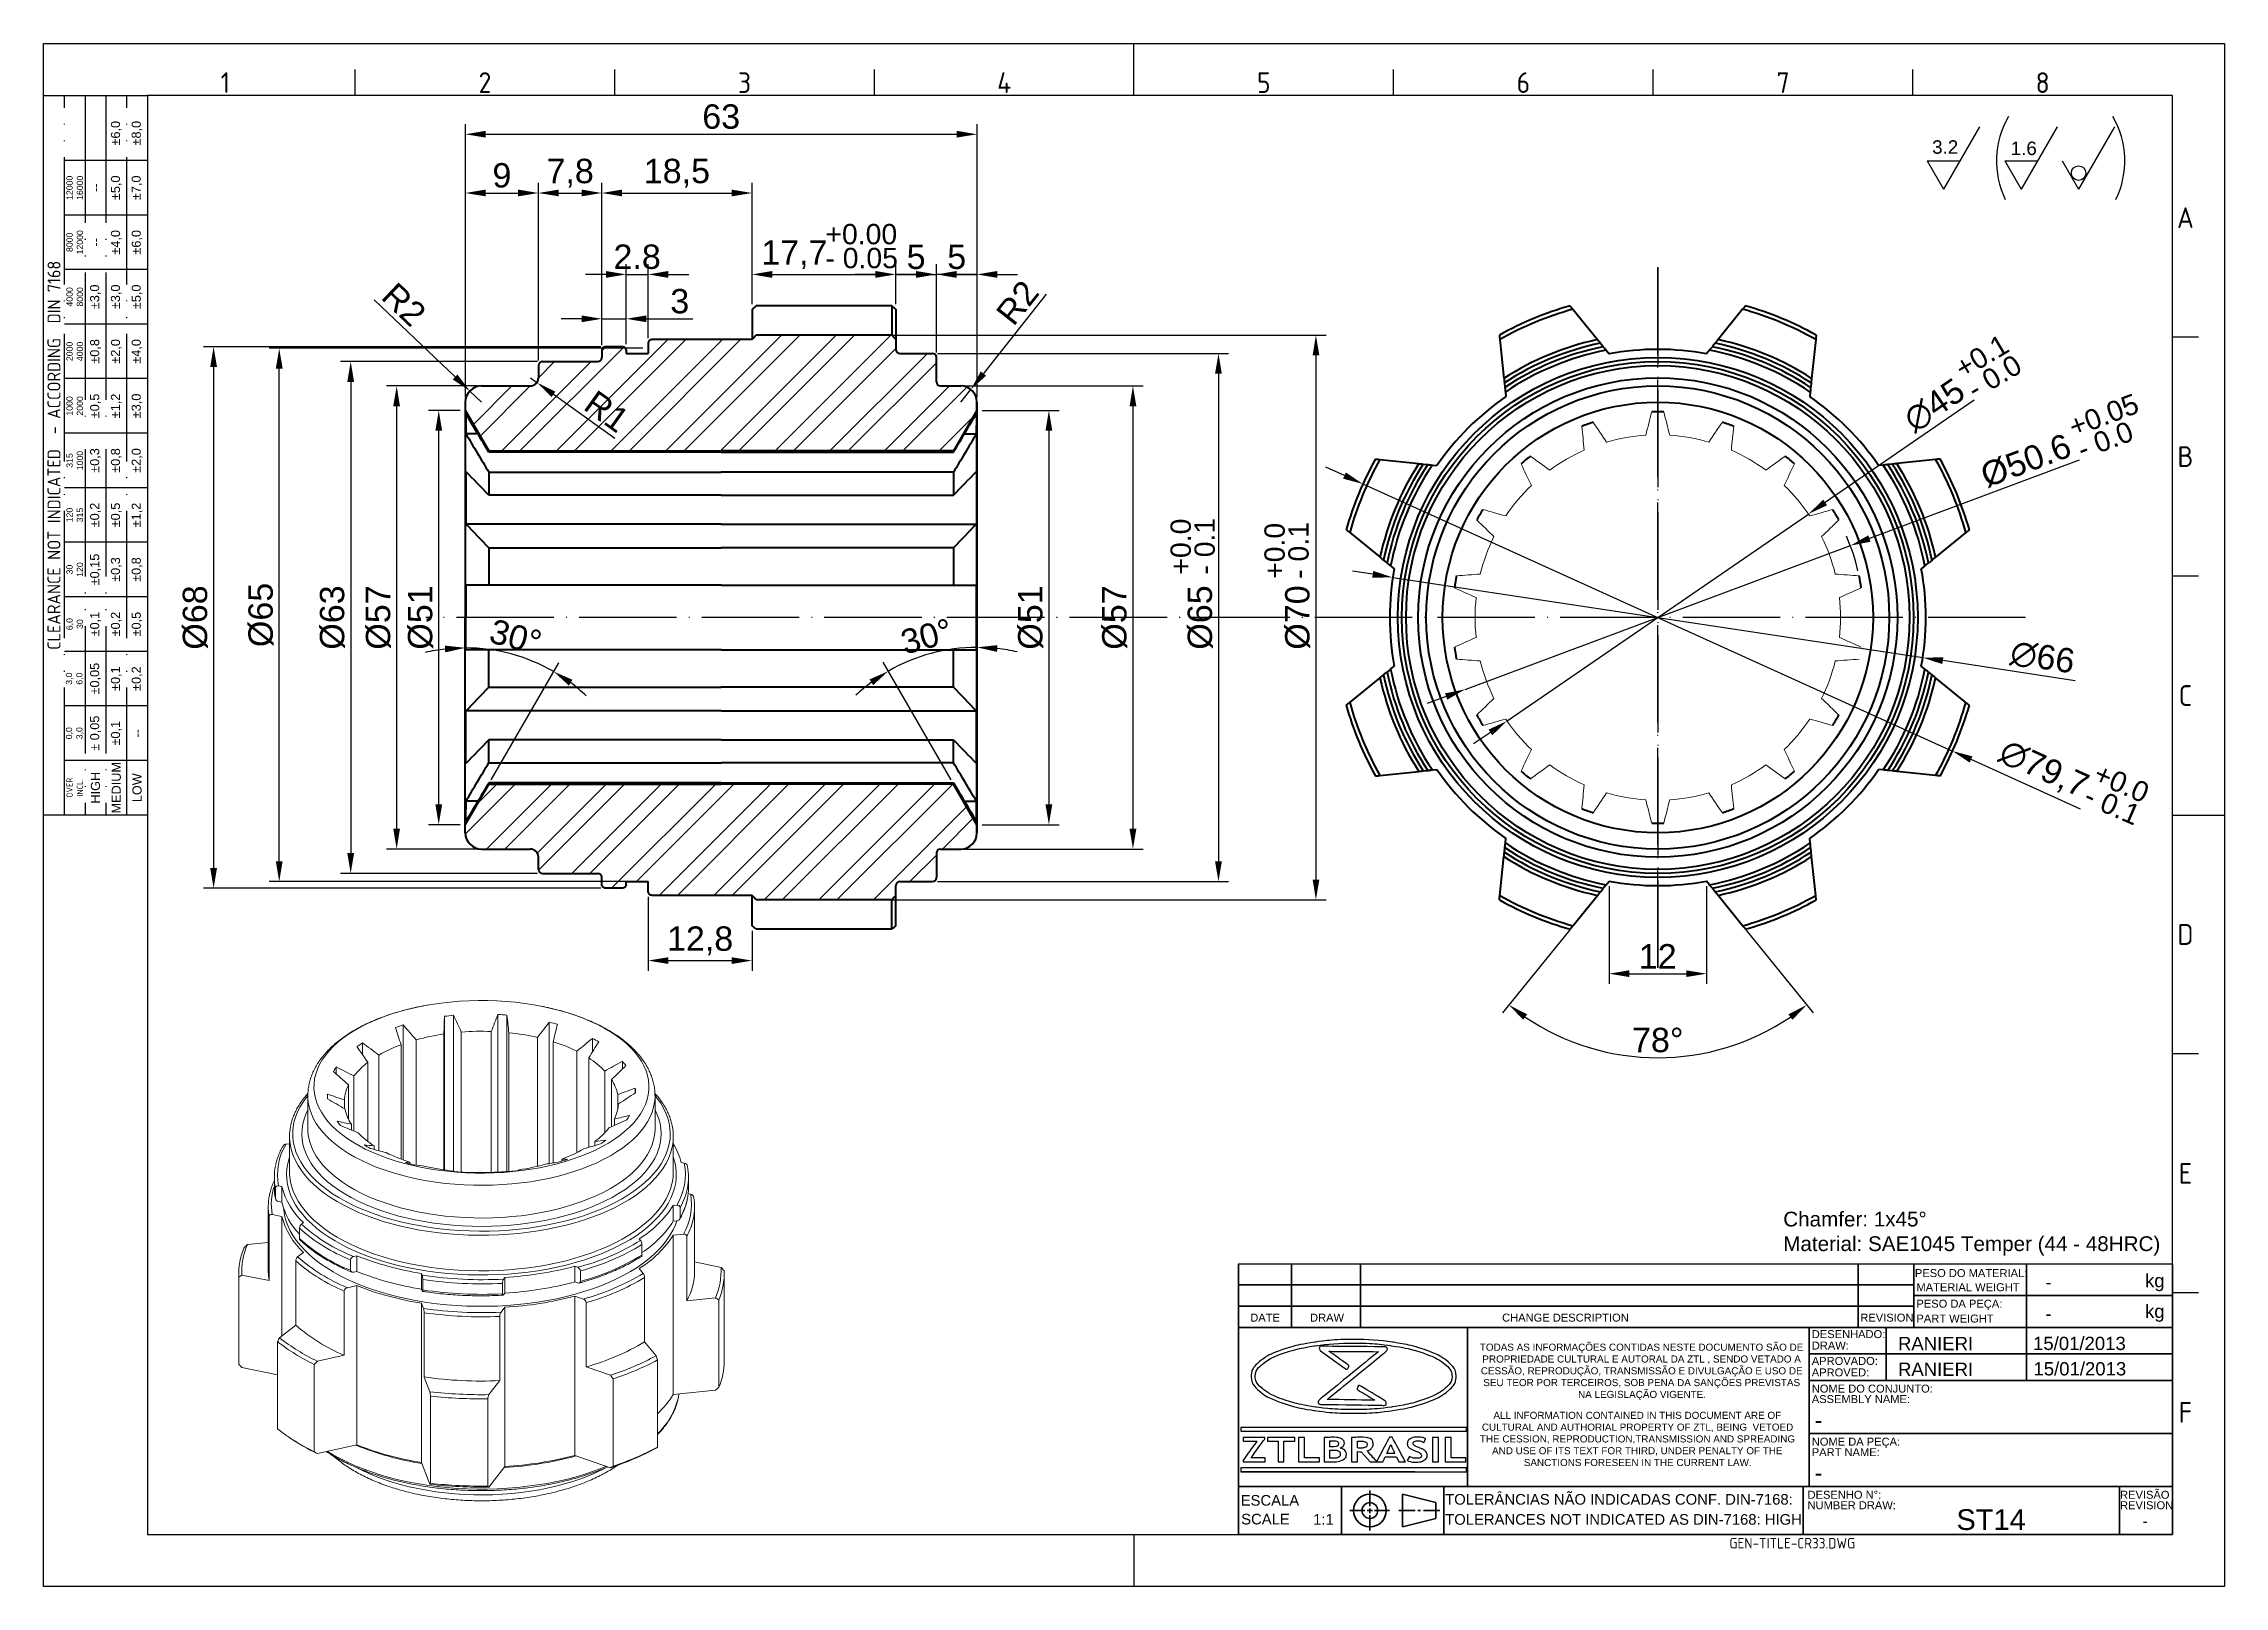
# Model space of a CAD drawing. Header units: millimetres. Extents: x 2521 to 2789, y 1164 to 1354.
import ezdxf
from ezdxf.enums import TextEntityAlignment as Align

# ---------------------------------------------------------------- set-up
doc = ezdxf.new("R2010")
doc.units = ezdxf.units.MM
for name, pattern in [('ACAD_ISO02W100', [15, 12, -3]), ('ACAD_ISO04W100', [30, 24, -3, 0, -3]), ('ACAD_ISO05W100', [33, 24, -3, 0, -3, 0, -3])]:
    doc.linetypes.add(name, pattern=pattern)
for name, color, linetype, lineweight in [('AM_0', 7, 'Continuous', 40), ('AM_4', 1, 'ACAD_ISO04W100', 25), ('AM_5', 3, 'Continuous', 25), ('AM_8', 40, 'ACAD_ISO02W100', 35), ('AM_BOR', 2, 'ACAD_ISO05W100', 35)]:
    doc.layers.add(name, color=color, linetype=linetype, lineweight=lineweight)
doc.layers.add('Camada 1', color=7, linetype='Continuous')
doc.styles.add('ACISOTS', font='isocp.shx', dxfattribs={"height": 1})
doc.styles.get("Standard").update_dxf_attribs({"font": 'arial.ttf'})
doc.dimstyles.new('ISO-25', dxfattribs={"dimtxt": 3, "dimasz": 2.5, "dimexe": 1.25, "dimexo": 0.625, "dimtad": 1, "dimtxsty": 'Standard', "dimcen": 2.5, "dimadec": 0, "dimazin": 0, "dimtfac": 1, "dimtmove": 0, "dimatfit": 3, "dimfxl": 1, "dimarcsym": 0})

msp = doc.modelspace()

# ---------------------------------------------------------------- texts
at = {"insert": (2734.783, 1210.398), "char_height": 1.81764, "width": 59.46634, "attachment_point": 1}
msp.add_mtext('Chamfer: 1x45%%D^JMaterial: SAE1045 Temper (44 - 48HRC)', dxfattribs=at)
at = {"color": 0, "linetype": 'Continuous', "char_height": 0.8712, "attachment_point": 1}
for s, width, insert in [('\\pi0.37231;TODAS AS INFORMAÇÕES CONTIDAS NESTE DOCUMENTO SÃO DE \\P\\pi0.6739;PROPRIEDADE CULTURAL E AUTORAL DA ZTL , SENDO VETADO A \\P\\pi0.4879;CESSÃO, REPRODUÇÃO, TRANSMISSÃO E DIVULGAÇÃO E USO DE \\P\\pi0.788;SEU TEOR POR TERCEIROS, SOB PENA DA SANÇÕES PREVISTAS \\P\\pi12.46;NA LEGISLAÇÃO VIGENTE.', 40.4799, (2697.057, 1194.157)), ('\\pi2.5225;ALL INFORMATION CONTAINED IN THIS DOCUMENT ARE OF \\P\\pi1.1016;CULTURAL AND AUTHORIAL PROPERTY OF ZTL, BEING  VETOED \\P\\pi0.85529;THE CESSION, REPRODUCTION,TRANSMISSION AND SPREADING \\P\\pi2.3579;AND USE OF ITS TEXT FOR THIRD, UNDER PENALTY OF THE \\P\\pi6.2596;SANCTIONS FORESEEN IN THE CURRENT LAW.', 40.42133, (2696.573, 1185.772))]:
    msp.add_mtext_dynamic_manual_height_columns(s, width=width, gutter_width=12.5, heights=[0], dxfattribs=dict(at, insert=insert))
at = {"layer": 'AM_5', "attachment_point": 1}
for s, width, insert, char_height in [('3.2', 18.23779, (2753.115, 1342.269), 1.656), ('1.6', 18.23779, (2762.788, 1342.109), 1.656), ('+0.00', 7.14828, (2616.844, 1331.972), 2.5), ('- 0.05', 11.66051, (2616.844, 1329.026), 2.5)]:
    msp.add_mtext_dynamic_manual_height_columns(s, width=width, gutter_width=12.5, heights=[0], dxfattribs=dict(at, insert=insert, char_height=char_height))
at = {"layer": 'AM_5', "char_height": 2.5, "attachment_point": 1}
for s, insert, rotation in [('+0.1', (2755.624, 1315.004), 30.63821), ('- 0.0', (2757.125, 1312.469), 30.63821), ('+0.05', (2769.659, 1308.042), 20.83089), ('- 0.0', (2770.707, 1305.288), 20.83089), ('+0.0', (2659.341, 1288.814), 90), ('- 0.1', (2662.288, 1288.814), 90), ('+0.0', (2670.896, 1288.289), 90), ('- 0.1', (2673.843, 1288.289), 90), ('+0.0', (2773.774, 1265.671), 336.56886), ('- 0.1', (2772.602, 1262.967), 336.56886)]:
    msp.add_mtext_dynamic_manual_height_columns(s, width=7.14828, gutter_width=12.5, heights=[0], dxfattribs=dict(at, insert=insert, rotation=rotation))
at = {"layer": 'AM_8', "color": 0, "linetype": 'Continuous'}
for s, height, p in [('PESO DO MATERIAL:', 0.9801, (2750.991, 1202.352)), ('MATERIAL WEIGHT', 0.9801, (2751.181, 1200.616)), ('kg', 1.6335, (2779.33, 1201.099)), ('DATE', 0.9801, (2669.156, 1196.871)), ('DRAW', 0.9801, (2676.518, 1196.871)), ('CHANGE DESCRIPTION', 0.9801, (2700.167, 1196.871)), ('REVISION', 0.9801, (2744.273, 1196.871)), ('PESO DA PEÇA:', 0.9801, (2751.181, 1198.585)), ('PART WEIGHT', 0.9801, (2751.181, 1196.756)), ('kg', 1.6335, (2779.33, 1197.33)), ('DESENHADO:', 0.9801, (2738.295, 1194.84)), ('APROVADO:', 0.9801, (2738.295, 1191.539)), ('DRAW:', 0.9801, (2738.295, 1193.43)), ('APROVED:', 0.9801, (2738.295, 1190.129)), ('ASSEMBLY NAME:', 0.9801, (2738.295, 1186.844)), ('NOME DO CONJUNTO:', 0.9801, (2738.295, 1188.135)), ('NOME DA PEÇA:', 0.9801, (2738.295, 1181.601)), ('PART NAME:', 0.9801, (2738.295, 1180.31)), ('REVISÃO', 0.9801, (2776.255, 1175.067)), ('ESCALA', 1.3068, (2667.975, 1174.216)), ('TOLERÂNCIAS NÃO INDICADAS CONF. DIN-7168:', 1.3068, (2693.152, 1174.338)), ('DESENHO N%%d:', 0.9801, (2737.774, 1175.067)), ('NUMBER DRAW:', 0.9801, (2737.774, 1173.776)), ('REVISION', 0.9801, (2776.255, 1173.776)), ('SCALE', 1.3068, (2668.036, 1171.907)), ('1:1', 1.3068, (2676.895, 1171.872)), ('TOLERANCES NOT INDICATED AS DIN-7168: HIGH', 1.3068, (2693.152, 1171.872))]:
    msp.add_text(s, height=height, dxfattribs=at).set_placement(p)
for p in [(2767.065, 1201.731), (2767.065, 1197.843)]:
    msp.add_attdef('-', text='', height=1.633, dxfattribs=at).set_placement(p, align=Align.MIDDLE_LEFT)
for tag, p, height in [('RANIERI', (2748.912, 1193.353), 1.633), ('15/01/2013', (2765.541, 1193.372), 1.633), ('RANIERI', (2748.911, 1190.191), 1.633), ('15/01/2013', (2765.594, 1190.246), 1.633), ('-', (2738.664, 1183.76), 1.96), ('-', (2738.664, 1177.276), 1.96), ('ST14', (2756.106, 1171.223), 2.556)]:
    msp.add_attdef(tag, p, '', height=height, dxfattribs=at)
msp.add_attdef('-', text='', height=1.278, dxfattribs=at).set_placement((2779.347, 1172.303), align=Align.MIDDLE_CENTER)
at = {"layer": 'AM_8', "color": 0, "linetype": 'Continuous', "style": 'ACISOTS'}
msp.add_attdef('GEN-TITLE-CR33.DWG', (2728.15, 1168.942), '', height=1.307, dxfattribs=at)

# ---------------------------------------------------------------- blocks, each defined once
blk = doc.blocks.new('A3 ZTL')
for p, q in [((19.57, 280.82), (19.57, 9.78)), ((401.17, 280.82), (19.57, 280.82)), ((401.17, 9.78), (401.17, 280.82)), ((19.57, 9.78), (401.17, 9.78))]:
    blk.add_line(p, q)
at = {"layer": 'AM_BOR', "color": 135, "linetype": 'Continuous', "lineweight": 25}
for p, q in [((0, 0), (0, 290.61)), ((0, 290.61), (410.96, 290.61)), ((410.96, 290.61), (410.96, 0)), ((410.96, 0), (0, 0))]:
    blk.add_line(p, q, dxfattribs=at)
at = {"layer": 'AM_BOR', "color": 135, "lineweight": 25}
for p, q in [((205.48, 280.82), (205.48, 290.61)), ((58.71, 280.82), (58.71, 285.71)), ((107.63, 280.82), (107.63, 285.71)), ((156.56, 280.82), (156.56, 285.71)), ((254.4, 280.82), (254.4, 285.71)), ((303.33, 280.82), (303.33, 285.71)), ((352.25, 280.82), (352.25, 285.71)), ((3.91, 145.3), (3.91, 280.82)), ((7.83, 280.82), (7.83, 145.3)), ((11.74, 280.82), (11.74, 145.3)), ((15.66, 145.3), (15.66, 280.82)), ((19.57, 268.59), (3.91, 268.59)), ((19.57, 258.32), (3.91, 258.32)), ((19.57, 248.04), (3.91, 248.04)), ((19.57, 237.77), (3.91, 237.77)), ((406.07, 235.32), (401.17, 235.32)), ((19.57, 227.5), (3.91, 227.5)), ((19.57, 217.22), (3.91, 217.22)), ((19.57, 206.95), (3.91, 206.95)), ((19.57, 196.67), (3.91, 196.67)), ((406.07, 190.31), (401.17, 190.31)), ((19.57, 186.4), (3.91, 186.4)), ((19.57, 176.13), (3.91, 176.13)), ((19.57, 165.85), (3.91, 165.85)), ((19.57, 155.58), (3.91, 155.58)), ((401.17, 145.3), (410.96, 145.3)), ((406.07, 100.29), (401.17, 100.29)), ((406.07, 55.28), (401.17, 55.28)), ((205.48, 9.78), (205.48, 0))]:
    blk.add_line(p, q, dxfattribs=at)
blk.add_lwpolyline([(19.57, 145.3), (0, 145.3), (0, 280.82), (19.57, 280.82)], close=True, dxfattribs=at)
at = {"layer": 'AM_BOR', "color": 135, "lineweight": 25, "style": 'ACISOTS'}
for s, p in [('1', (34.25, 283.27)), ('2', (83.17, 283.27)), ('3', (132.09, 283.27)), ('4', (181.02, 283.27)), ('5', (229.94, 283.27)), ('6', (278.86, 283.27)), ('7', (327.79, 283.27)), ('8', (376.71, 283.27)), ('A', (403.62, 257.83)), ('B', (403.62, 212.82)), ('C', (403.62, 167.81)), ('D', (403.62, 122.8)), ('E', (403.62, 77.79)), ('F', (403.62, 32.78))]:
    blk.add_text(s, height=3.91, dxfattribs=at).set_placement(p, align=Align.MIDDLE)
at = {"layer": 'AM_BOR', "color": 135, "lineweight": 25, "attachment_point": 5, "rotation": 90}
for s, insert, char_height, width in [('±6,0', (13.7, 273.73), 1.712, 10.274), ('±8,0', (17.61, 273.73), 1.712, 10.274), ('12000\\P16000', (5.87, 263.45), 1.174, 10.274), ('--', (9.78, 263.45), 1.712, 10.274), ('±5,0', (13.7, 263.45), 1.712, 10.274), ('±7,0', (17.61, 263.45), 1.712, 10.274), ('8000\\P12000', (5.87, 253.18), 1.174, 10.274), ('±4,0', (13.7, 253.18), 1.712, 10.274), ('±6,0', (17.61, 253.18), 1.712, 10.274), ('--', (9.78, 253.18), 1.712, 10.274), ('{\\Fisocp.shx|c0;CLEARANCE NOT INDICATED  - ACCORDING  DIN 7168}', (1.96, 213.06), 2.4462, 135.5186), ('4000\\P8000', (5.87, 242.91), 1.174, 10.274), ('±3,0', (9.78, 242.91), 1.712, 10.274), ('±3,0', (13.7, 242.91), 1.712, 10.274), ('±5,0', (17.61, 242.91), 1.712, 10.274), ('2000\\P4000', (5.87, 232.63), 1.174, 10.274), ('±0,8', (9.78, 232.63), 1.712, 10.274), ('±2,0', (13.7, 232.63), 1.712, 10.274), ('±4,0', (17.61, 232.63), 1.712, 10.274), ('1000\\P2000', (5.87, 222.36), 1.174, 10.274), ('±0,5', (9.78, 222.36), 1.712, 10.274), ('±1,2', (13.7, 222.36), 1.712, 10.274), ('±3,0', (17.61, 222.36), 1.712, 10.274), ('315\\P1000', (5.87, 212.08), 1.174, 10.274), ('±0,3', (9.78, 212.08), 1.712, 10.274), ('±0,8', (13.7, 212.08), 1.712, 10.274), ('±2,0', (17.61, 212.08), 1.712, 10.274), ('120\\P315', (5.87, 201.81), 1.174, 10.274), ('±0,2', (9.78, 201.81), 1.712, 10.274), ('±0,5', (13.7, 201.81), 1.712, 10.274), ('±1,2', (17.61, 201.81), 1.712, 10.274), ('±0,15', (9.78, 191.54), 1.712, 10.274), ('±0,3', (13.7, 191.54), 1.712, 10.274), ('±0,8', (17.61, 191.54), 1.712, 10.274), ('30\\P120', (5.87, 191.54), 1.174, 10.274), ('6,0\\P30', (5.87, 181.26), 1.174, 10.274), ('±0,1', (9.78, 181.26), 1.712, 10.274), ('±0,2', (13.7, 181.26), 1.712, 10.274), ('±0,5', (17.61, 181.26), 1.712, 10.274), ('±0,05', (9.78, 170.99), 1.712, 10.274), ('±0,1', (13.7, 170.99), 1.712, 10.274), ('±0,2', (17.61, 170.99), 1.712, 10.274), ('3,0\\P6,0', (5.87, 170.99), 1.174, 10.274), ('0,0\\P3,0', (5.87, 160.71), 1.174, 10.274), ('± 0,05', (9.78, 160.71), 1.712, 10.274), ('\\pt4.69206;±0,1', (13.7, 160.71), 1.7123, 10.274), ('--', (17.61, 160.71), 1.712, 10.274), ('{\\Fisocp.shx|c0;OVER\\PINCL.}', (5.87, 150.44), 1.1742, 10.274), ('HIGH', (9.78, 150.44), 1.712, 10.274), ('MEDIUM', (13.7, 150.44), 1.712, 10.274), ('LOW', (17.61, 150.44), 1.712, 10.274)]:
    blk.add_mtext(s, dxfattribs=dict(at, insert=insert, char_height=char_height, width=width))
blk = doc.blocks.new('*D17')
at = {"layer": 'AM_5', "color": 0, "lineweight": -2, "transparency": 16777216}
for p, q in [((2713.33, 1250.46), (2713.33, 1238.44)), ((2725.33, 1250.46), (2725.33, 1238.44)), ((2715.83, 1239.69), (2722.83, 1239.69))]:
    blk.add_line(p, q, dxfattribs=at)
at = {"layer": 'AM_5', "color": 0, "transparency": 16777216}
for points in [[(2715.83, 1240.11), (2715.83, 1239.28), (2713.33, 1239.69)], [(2722.83, 1240.11), (2722.83, 1239.28), (2725.33, 1239.69)]]:
    blk.add_solid(points, dxfattribs=at)
at = {"layer": 'Defpoints', "color": 0, "transparency": 16777216}
for p in [(2713.33, 1251.08), (2725.33, 1251.08), (2725.33, 1239.69)]:
    blk.add_point(p, dxfattribs=at)
at = {"layer": 'AM_5', "color": 0, "transparency": 16777216, "insert": (2719.33, 1241.83), "char_height": 3, "attachment_point": 5}
blk.add_mtext('12', dxfattribs=at)
blk = doc.blocks.new('*D18')
at = {"layer": 'AM_5', "color": 0, "lineweight": -2, "transparency": 16777216}
for p, q in [((2708.5, 1245.11), (2700.21, 1234.87)), ((2730.17, 1245.11), (2738.46, 1234.87))]:
    blk.add_line(p, q, dxfattribs=at)
blk.add_arc((2719.33, 1258.49), 29.14, 235.9171, 304.0829, dxfattribs=at)
at = {"layer": 'AM_5', "color": 0, "transparency": 16777216}
for points in [[(2702.76, 1234.02), (2703.25, 1234.69), (2701, 1235.85)], [(2735.42, 1234.69), (2735.91, 1234.02), (2737.67, 1235.85)]]:
    blk.add_solid(points, dxfattribs=at)
at = {"layer": 'Defpoints', "color": 0, "transparency": 16777216}
for p in [(2711.91, 1249.33), (2726.75, 1249.33), (2708.89, 1245.59), (2729.78, 1245.59), (2712.78, 1230.1)]:
    blk.add_point(p, dxfattribs=at)
at = {"layer": 'AM_5', "color": 0, "transparency": 16777216, "insert": (2719.33, 1231.51), "char_height": 3, "attachment_point": 5}
blk.add_mtext('78°', dxfattribs=at)
blk = doc.blocks.new('*D19')
at = {"layer": 'AM_5', "color": 0, "lineweight": -2, "transparency": 16777216}
for p, q in [((2680.76, 1301), (2678.48, 1302.04)), ((2683.03, 1299.97), (2755.63, 1267.09)), ((2771.4, 1259.95), (2757.91, 1266.06))]:
    blk.add_line(p, q, dxfattribs=at)
at = {"layer": 'AM_5', "color": 0, "transparency": 16777216}
for points in [[(2680.93, 1301.38), (2680.58, 1300.62), (2683.03, 1299.97)], [(2758.08, 1266.44), (2757.74, 1265.68), (2755.63, 1267.09)]]:
    blk.add_solid(points, dxfattribs=at)
at = {"layer": 'Defpoints', "color": 0, "transparency": 16777216}
for p in [(2683.03, 1299.97), (2755.63, 1267.09)]:
    blk.add_point(p, dxfattribs=at)
at = {"layer": 'AM_5', "color": 0, "transparency": 16777216, "insert": (2766.82, 1264.75), "char_height": 3, "attachment_point": 5, "rotation": 335.635}
blk.add_mtext('∅79,7', dxfattribs=at)
blk = doc.blocks.new('*D20')
at = {"layer": 'AM_5', "color": 0, "lineweight": -2, "transparency": 16777216}
for p, q in [((2684.23, 1288.85), (2681.76, 1289.22)), ((2686.71, 1288.47), (2751.96, 1278.59)), ((2770.73, 1275.75), (2754.43, 1278.22))]:
    blk.add_line(p, q, dxfattribs=at)
at = {"layer": 'AM_5', "color": 0, "transparency": 16777216}
for points in [[(2684.3, 1289.26), (2684.17, 1288.44), (2686.71, 1288.47)], [(2754.5, 1278.63), (2754.37, 1277.8), (2751.96, 1278.59)]]:
    blk.add_solid(points, dxfattribs=at)
at = {"layer": 'Defpoints', "color": 0, "transparency": 16777216}
for p in [(2686.71, 1288.47), (2751.96, 1278.59)]:
    blk.add_point(p, dxfattribs=at)
at = {"layer": 'AM_5', "color": 0, "transparency": 16777216, "insert": (2766.71, 1278.62), "char_height": 3, "attachment_point": 5, "rotation": 351.388}
blk.add_mtext('∅66', dxfattribs=at)
blk = doc.blocks.new('*D21')
at = {"layer": 'AM_5', "color": 0, "lineweight": -2, "transparency": 16777216}
for p, q in [((2636.13, 1309.03), (2645.61, 1309.03)), ((2644.36, 1306.53), (2644.36, 1260.53)), ((2636.13, 1258.03), (2645.61, 1258.03))]:
    blk.add_line(p, q, dxfattribs=at)
at = {"layer": 'AM_5', "color": 0, "transparency": 16777216}
for points in [[(2643.94, 1306.53), (2644.78, 1306.53), (2644.36, 1309.03)], [(2643.94, 1260.53), (2644.78, 1260.53), (2644.36, 1258.03)]]:
    blk.add_solid(points, dxfattribs=at)
at = {"layer": 'Defpoints', "color": 0, "transparency": 16777216}
for p in [(2635.51, 1309.03), (2635.51, 1258.03), (2644.36, 1258.03)]:
    blk.add_point(p, dxfattribs=at)
at = {"layer": 'AM_5', "color": 0, "transparency": 16777216, "insert": (2642.12, 1283.53), "char_height": 3, "attachment_point": 5, "rotation": 90}
blk.add_mtext('%%C51', dxfattribs=at)
blk = doc.blocks.new('*D22')
at = {"layer": 'AM_5', "color": 0, "lineweight": -2, "transparency": 16777216}
for p, q in [((2571.88, 1309.03), (2567.98, 1309.03)), ((2569.23, 1260.53), (2569.23, 1306.53)), ((2571.88, 1258.03), (2567.98, 1258.03))]:
    blk.add_line(p, q, dxfattribs=at)
at = {"layer": 'AM_5', "color": 0, "transparency": 16777216}
for points in [[(2568.82, 1306.53), (2569.65, 1306.53), (2569.23, 1309.03)], [(2568.82, 1260.53), (2569.65, 1260.53), (2569.23, 1258.03)]]:
    blk.add_solid(points, dxfattribs=at)
at = {"layer": 'Defpoints', "color": 0, "transparency": 16777216}
for p in [(2569.23, 1309.03), (2572.51, 1309.03), (2572.51, 1258.03)]:
    blk.add_point(p, dxfattribs=at)
at = {"layer": 'AM_5', "color": 0, "transparency": 16777216, "insert": (2566.99, 1283.53), "char_height": 3, "attachment_point": 5, "rotation": 90}
blk.add_mtext('%%C51', dxfattribs=at)
blk = doc.blocks.new('*D23')
at = {"layer": 'AM_5', "color": 0, "lineweight": -2, "transparency": 16777216}
blk.add_line((2575.7, 1263.57), (2584.01, 1277.96), dxfattribs=at)
for start, end in [(96.5856, 103.1712), (60, 90), (46.8288, 53.4144)]:
    blk.add_arc((2572.51, 1258.03), 21.76, start, end, dxfattribs=at)
at = {"layer": 'AM_5', "color": 0, "transparency": 16777216}
for points in [[(2569.99, 1280.07), (2570.03, 1279.24), (2572.51, 1279.8)], [(2585.25, 1275.16), (2585.71, 1275.86), (2583.39, 1276.88)]]:
    blk.add_solid(points, dxfattribs=at)
at = {"layer": 'Defpoints', "color": 0, "transparency": 16777216}
for p in [(2572.51, 1283.53), (2579.95, 1278.48), (2575.39, 1263.03), (2572.51, 1258.03), (2572.51, 1257.03)]:
    blk.add_point(p, dxfattribs=at)
at = {"layer": 'AM_5', "color": 0, "transparency": 16777216, "insert": (2578.7, 1281.14), "char_height": 3, "attachment_point": 5, "rotation": 345}
blk.add_mtext('30°', dxfattribs=at)
blk = doc.blocks.new('*D24')
at = {"layer": 'AM_5', "color": 0, "lineweight": -2, "transparency": 16777216}
blk.add_line((2632.31, 1263.57), (2623.97, 1278.02), dxfattribs=at)
for start, end in [(90, 120), (76.8675, 83.4337), (126.5663, 133.1325)]:
    blk.add_arc((2635.51, 1258.03), 21.83, start, end, dxfattribs=at)
at = {"layer": 'AM_5', "color": 0, "transparency": 16777216}
for points in [[(2637.98, 1279.3), (2638.03, 1280.13), (2635.51, 1279.86)], [(2622.27, 1275.91), (2622.73, 1275.21), (2624.59, 1276.93)]]:
    blk.add_solid(points, dxfattribs=at)
at = {"layer": 'Defpoints', "color": 0, "transparency": 16777216}
for p in [(2635.51, 1283.53), (2631.72, 1279.53), (2632.62, 1263.03), (2635.51, 1258.03), (2635.51, 1257.03)]:
    blk.add_point(p, dxfattribs=at)
at = {"layer": 'AM_5', "color": 0, "transparency": 16777216, "insert": (2629.3, 1281.2), "char_height": 3, "attachment_point": 5, "rotation": 15}
blk.add_mtext('30°', dxfattribs=at)
blk = doc.blocks.new('*D25')
at = {"layer": 'AM_5', "color": 0, "lineweight": -2, "transparency": 16777216}
for p, q in [((2634.13, 1312.03), (2655.96, 1312.03)), ((2654.71, 1309.53), (2654.71, 1257.53)), ((2634.13, 1255.03), (2655.96, 1255.03))]:
    blk.add_line(p, q, dxfattribs=at)
at = {"layer": 'AM_5', "color": 0, "transparency": 16777216}
for points in [[(2654.29, 1309.53), (2655.13, 1309.53), (2654.71, 1312.03)], [(2654.29, 1257.53), (2655.13, 1257.53), (2654.71, 1255.03)]]:
    blk.add_solid(points, dxfattribs=at)
at = {"layer": 'Defpoints', "color": 0, "transparency": 16777216}
for p in [(2633.51, 1312.03), (2633.51, 1255.03), (2654.71, 1255.03)]:
    blk.add_point(p, dxfattribs=at)
at = {"layer": 'AM_5', "color": 0, "transparency": 16777216, "insert": (2652.47, 1283.53), "char_height": 3, "attachment_point": 5, "rotation": 90}
blk.add_mtext('%%C57', dxfattribs=at)
blk = doc.blocks.new('*D26')
at = {"layer": 'AM_5', "color": 0, "lineweight": -2, "transparency": 16777216}
for p, q in [((2630.63, 1316.03), (2666.49, 1316.03)), ((2665.24, 1313.53), (2665.24, 1253.53)), ((2630.63, 1251.03), (2666.49, 1251.03))]:
    blk.add_line(p, q, dxfattribs=at)
at = {"layer": 'AM_5', "color": 0, "transparency": 16777216}
for points in [[(2664.82, 1313.53), (2665.66, 1313.53), (2665.24, 1316.03)], [(2664.82, 1253.53), (2665.66, 1253.53), (2665.24, 1251.03)]]:
    blk.add_solid(points, dxfattribs=at)
at = {"layer": 'Defpoints', "color": 0, "transparency": 16777216}
for p in [(2630.01, 1316.03), (2630.01, 1251.03), (2665.24, 1251.03)]:
    blk.add_point(p, dxfattribs=at)
at = {"layer": 'AM_5', "color": 0, "transparency": 16777216, "insert": (2663, 1283.53), "char_height": 3, "attachment_point": 5, "rotation": 90}
blk.add_mtext('%%C65', dxfattribs=at)
blk = doc.blocks.new('*D27')
at = {"layer": 'AM_5', "color": 0, "lineweight": -2, "transparency": 16777216}
for p, q in [((2644.04, 1323.34), (2636.3, 1313.56)), ((2633.51, 1310.03), (2634.75, 1311.6))]:
    blk.add_line(p, q, dxfattribs=at)
at = {"layer": 'AM_5', "color": 0, "transparency": 16777216}
blk.add_solid([(2635.97, 1313.82), (2636.63, 1313.3), (2634.75, 1311.6)], dxfattribs=at)
at = {"layer": 'Defpoints', "color": 0, "transparency": 16777216}
for p in [(2634.75, 1311.6), (2633.51, 1310.03)]:
    blk.add_point(p, dxfattribs=at)
at = {"layer": 'AM_5', "color": 0, "transparency": 16777216, "insert": (2640.49, 1322.29), "char_height": 3, "attachment_point": 5, "rotation": 51.6282}
blk.add_mtext('R2', dxfattribs=at)
blk = doc.blocks.new('*D28')
at = {"layer": 'AM_5', "color": 0, "lineweight": -2, "transparency": 16777216}
for p, q in [((2594.38, 1316.67), (2548.34, 1316.67)), ((2549.59, 1253.53), (2549.59, 1314.17)), ((2594.38, 1251.03), (2548.34, 1251.03))]:
    blk.add_line(p, q, dxfattribs=at)
at = {"layer": 'AM_5', "color": 0, "transparency": 16777216}
for points in [[(2549.17, 1314.17), (2550.01, 1314.17), (2549.59, 1316.67)], [(2549.17, 1253.53), (2550.01, 1253.53), (2549.59, 1251.03)]]:
    blk.add_solid(points, dxfattribs=at)
at = {"layer": 'Defpoints', "color": 0, "transparency": 16777216}
for p in [(2549.59, 1316.67), (2595.01, 1316.67), (2595.01, 1251.03)]:
    blk.add_point(p, dxfattribs=at)
at = {"layer": 'AM_5', "color": 0, "transparency": 16777216, "insert": (2547.35, 1283.85), "char_height": 3, "attachment_point": 5, "rotation": 90}
blk.add_mtext('%%C65', dxfattribs=at)
blk = doc.blocks.new('*D29')
at = {"layer": 'AM_5', "color": 0, "lineweight": -2, "transparency": 16777216}
for p, q in [((2573.88, 1312.03), (2562.8, 1312.03)), ((2564.05, 1309.53), (2564.05, 1257.53)), ((2573.88, 1255.03), (2562.8, 1255.03))]:
    blk.add_line(p, q, dxfattribs=at)
at = {"layer": 'AM_5', "color": 0, "transparency": 16777216}
for points in [[(2563.63, 1309.53), (2564.46, 1309.53), (2564.05, 1312.03)], [(2563.63, 1257.53), (2564.46, 1257.53), (2564.05, 1255.03)]]:
    blk.add_solid(points, dxfattribs=at)
at = {"layer": 'Defpoints', "color": 0, "transparency": 16777216}
for p in [(2574.51, 1312.03), (2564.05, 1255.03), (2574.51, 1255.03)]:
    blk.add_point(p, dxfattribs=at)
at = {"layer": 'AM_5', "color": 0, "transparency": 16777216, "insert": (2561.81, 1283.53), "char_height": 3, "attachment_point": 5, "rotation": 90}
blk.add_mtext('%%C57', dxfattribs=at)
blk = doc.blocks.new('*D30')
at = {"layer": 'AM_5', "color": 0, "lineweight": -2, "transparency": 16777216}
for p, q in [((2581.38, 1315.03), (2557.14, 1315.03)), ((2558.39, 1312.53), (2558.39, 1254.53)), ((2581.38, 1252.03), (2557.14, 1252.03))]:
    blk.add_line(p, q, dxfattribs=at)
at = {"layer": 'AM_5', "color": 0, "transparency": 16777216}
for points in [[(2557.97, 1312.53), (2558.81, 1312.53), (2558.39, 1315.03)], [(2557.97, 1254.53), (2558.81, 1254.53), (2558.39, 1252.03)]]:
    blk.add_solid(points, dxfattribs=at)
at = {"layer": 'Defpoints', "color": 0, "transparency": 16777216}
for p in [(2582.01, 1315.03), (2558.39, 1252.03), (2582.01, 1252.03)]:
    blk.add_point(p, dxfattribs=at)
at = {"layer": 'AM_5', "color": 0, "transparency": 16777216, "insert": (2556.15, 1283.53), "char_height": 3, "attachment_point": 5, "rotation": 90}
blk.add_mtext('%%C63', dxfattribs=at)
blk = doc.blocks.new('*D31')
at = {"layer": 'AM_5', "color": 0, "lineweight": -2, "transparency": 16777216}
for p, q in [((2589.18, 1316.86), (2540.26, 1316.86)), ((2541.51, 1314.36), (2541.51, 1252.7)), ((2589.18, 1250.2), (2540.26, 1250.2))]:
    blk.add_line(p, q, dxfattribs=at)
at = {"layer": 'AM_5', "color": 0, "transparency": 16777216}
for points in [[(2541.09, 1314.36), (2541.93, 1314.36), (2541.51, 1316.86)], [(2541.09, 1252.7), (2541.93, 1252.7), (2541.51, 1250.2)]]:
    blk.add_solid(points, dxfattribs=at)
at = {"layer": 'Defpoints', "color": 0, "transparency": 16777216}
for p in [(2589.81, 1316.86), (2541.51, 1250.2), (2589.81, 1250.2)]:
    blk.add_point(p, dxfattribs=at)
at = {"layer": 'AM_5', "color": 0, "transparency": 16777216, "insert": (2539.27, 1283.53), "char_height": 3, "attachment_point": 5, "rotation": 90}
blk.add_mtext('%%C68', dxfattribs=at)
blk = doc.blocks.new('*D32')
at = {"layer": 'AM_5', "color": 0, "lineweight": -2, "transparency": 16777216}
for p, q in [((2617.28, 1318.29), (2678.49, 1318.29)), ((2677.24, 1315.79), (2677.24, 1251.28)), ((2617.28, 1248.78), (2678.49, 1248.78))]:
    blk.add_line(p, q, dxfattribs=at)
at = {"layer": 'AM_5', "color": 0, "transparency": 16777216}
for points in [[(2676.83, 1315.79), (2677.66, 1315.79), (2677.24, 1318.29)], [(2676.83, 1251.28), (2677.66, 1251.28), (2677.24, 1248.78)]]:
    blk.add_solid(points, dxfattribs=at)
at = {"layer": 'Defpoints', "color": 0, "transparency": 16777216}
for p in [(2616.66, 1318.29), (2616.66, 1248.78), (2677.24, 1248.78)]:
    blk.add_point(p, dxfattribs=at)
at = {"layer": 'AM_5', "color": 0, "transparency": 16777216, "insert": (2675, 1283.53), "char_height": 3, "attachment_point": 5, "rotation": 90}
blk.add_mtext('%%c70', dxfattribs=at)
blk = doc.blocks.new('*D33')
at = {"layer": 'AM_5', "color": 0, "lineweight": -2, "transparency": 16777216}
for p, q in [((2561.29, 1322.62), (2571.25, 1313.14)), ((2574.51, 1310.03), (2573.06, 1311.41))]:
    blk.add_line(p, q, dxfattribs=at)
at = {"layer": 'AM_5', "color": 0, "transparency": 16777216}
blk.add_solid([(2571.53, 1313.44), (2570.96, 1312.83), (2573.06, 1311.41)], dxfattribs=at)
at = {"layer": 'Defpoints', "color": 0, "transparency": 16777216}
for p in [(2573.06, 1311.41), (2574.51, 1310.03)]:
    blk.add_point(p, dxfattribs=at)
at = {"layer": 'AM_5', "color": 0, "transparency": 16777216, "insert": (2564.95, 1322.07), "char_height": 3, "attachment_point": 5, "rotation": 316.4029}
blk.add_mtext('R2', dxfattribs=at)
blk = doc.blocks.new('*D34')
at = {"layer": 'AM_5', "color": 0, "lineweight": -2, "transparency": 16777216}
for p, q in [((2580.51, 1313.03), (2581.32, 1312.45)), ((2590.93, 1305.56), (2583.35, 1310.99))]:
    blk.add_line(p, q, dxfattribs=at)
at = {"layer": 'AM_5', "color": 0, "transparency": 16777216}
blk.add_solid([(2583.59, 1311.33), (2583.11, 1310.66), (2581.32, 1312.45)], dxfattribs=at)
at = {"layer": 'Defpoints', "color": 0, "transparency": 16777216}
for p in [(2580.51, 1313.03), (2581.32, 1312.45)]:
    blk.add_point(p, dxfattribs=at)
at = {"layer": 'AM_5', "color": 0, "transparency": 16777216, "insert": (2589.93, 1308.9), "char_height": 3, "attachment_point": 5, "rotation": 324.3712}
blk.add_mtext('R1', dxfattribs=at)
blk = doc.blocks.new('*D35')
at = {"layer": 'AM_5', "color": 0, "lineweight": -2, "transparency": 16777216}
for p, q in [((2630.51, 1316.16), (2630.51, 1327.01)), ((2635.51, 1310.66), (2635.51, 1327.01)), ((2628.01, 1325.76), (2625.51, 1325.76)), ((2635.51, 1325.76), (2630.51, 1325.76)), ((2638.01, 1325.76), (2640.51, 1325.76))]:
    blk.add_line(p, q, dxfattribs=at)
at = {"layer": 'AM_5', "color": 0, "transparency": 16777216}
for points in [[(2628.01, 1326.18), (2628.01, 1325.34), (2630.51, 1325.76)], [(2638.01, 1326.18), (2638.01, 1325.34), (2635.51, 1325.76)]]:
    blk.add_solid(points, dxfattribs=at)
at = {"layer": 'Defpoints', "color": 0, "transparency": 16777216}
for p in [(2630.51, 1325.76), (2630.51, 1315.53), (2635.51, 1310.03)]:
    blk.add_point(p, dxfattribs=at)
at = {"layer": 'AM_5', "color": 0, "transparency": 16777216, "insert": (2633.01, 1327.91), "char_height": 3, "attachment_point": 5}
blk.add_mtext('5', dxfattribs=at)
blk = doc.blocks.new('*D36')
at = {"layer": 'AM_5', "color": 0, "lineweight": -2, "transparency": 16777216}
for p, q in [((2625.51, 1322.1), (2625.51, 1327.01)), ((2630.51, 1326.39), (2630.51, 1327.01)), ((2623.01, 1325.76), (2620.51, 1325.76)), ((2625.51, 1325.76), (2630.51, 1325.76)), ((2633.01, 1325.76), (2635.51, 1325.76))]:
    blk.add_line(p, q, dxfattribs=at)
at = {"layer": 'AM_5', "color": 0, "transparency": 16777216}
for points in [[(2623.01, 1326.18), (2623.01, 1325.34), (2625.51, 1325.76)], [(2633.01, 1326.18), (2633.01, 1325.34), (2630.51, 1325.76)]]:
    blk.add_solid(points, dxfattribs=at)
at = {"layer": 'Defpoints', "color": 0, "transparency": 16777216}
for p in [(2630.51, 1325.76), (2630.51, 1325.76), (2625.51, 1321.47)]:
    blk.add_point(p, dxfattribs=at)
at = {"layer": 'AM_5', "color": 0, "transparency": 16777216, "insert": (2628.01, 1327.91), "char_height": 3, "attachment_point": 5}
blk.add_mtext('5', dxfattribs=at)
blk = doc.blocks.new('*D37')
at = {"layer": 'AM_5', "color": 0, "lineweight": -2, "transparency": 16777216}
for p, q in [((2607.81, 1322.1), (2607.81, 1327.01)), ((2625.51, 1322.1), (2625.51, 1327.01)), ((2610.31, 1325.76), (2623.01, 1325.76))]:
    blk.add_line(p, q, dxfattribs=at)
at = {"layer": 'AM_5', "color": 0, "transparency": 16777216}
for points in [[(2610.31, 1326.18), (2610.31, 1325.34), (2607.81, 1325.76)], [(2623.01, 1326.18), (2623.01, 1325.34), (2625.51, 1325.76)]]:
    blk.add_solid(points, dxfattribs=at)
at = {"layer": 'Defpoints', "color": 0, "transparency": 16777216}
for p in [(2625.51, 1325.76), (2607.81, 1321.47), (2625.51, 1321.47)]:
    blk.add_point(p, dxfattribs=at)
at = {"layer": 'AM_5', "color": 0, "transparency": 16777216, "insert": (2613.02, 1328.19), "char_height": 3, "attachment_point": 5}
blk.add_mtext('17,7', dxfattribs=at)
blk = doc.blocks.new('*D38')
at = {"layer": 'AM_5', "color": 0, "lineweight": -2, "transparency": 16777216}
for p, q in [((2592.31, 1317.16), (2592.31, 1327.01)), ((2595.01, 1317.93), (2595.01, 1327.01)), ((2589.81, 1325.76), (2587.31, 1325.76)), ((2592.31, 1325.76), (2595.01, 1325.76)), ((2597.51, 1325.76), (2600.01, 1325.76))]:
    blk.add_line(p, q, dxfattribs=at)
at = {"layer": 'AM_5', "color": 0, "transparency": 16777216}
for points in [[(2589.81, 1326.18), (2589.81, 1325.34), (2592.31, 1325.76)], [(2597.51, 1326.18), (2597.51, 1325.34), (2595.01, 1325.76)]]:
    blk.add_solid(points, dxfattribs=at)
at = {"layer": 'Defpoints', "color": 0, "transparency": 16777216}
for p in [(2595.01, 1325.76), (2592.31, 1316.53), (2595.01, 1317.3)]:
    blk.add_point(p, dxfattribs=at)
at = {"layer": 'AM_5', "color": 0, "transparency": 16777216, "insert": (2593.66, 1327.92), "char_height": 3, "attachment_point": 5}
blk.add_mtext('2.8', dxfattribs=at)
blk = doc.blocks.new('*D39')
at = {"layer": 'AM_5', "color": 0, "lineweight": -2, "transparency": 16777216}
for p, q in [((2589.31, 1317.16), (2589.31, 1321.55)), ((2592.31, 1317.16), (2592.31, 1321.55)), ((2586.81, 1320.3), (2584.31, 1320.3)), ((2589.31, 1320.3), (2592.31, 1320.3)), ((2594.81, 1320.3), (2600.52, 1320.3))]:
    blk.add_line(p, q, dxfattribs=at)
at = {"layer": 'AM_5', "color": 0, "transparency": 16777216}
for points in [[(2586.81, 1320.71), (2586.81, 1319.88), (2589.31, 1320.3)], [(2594.81, 1320.71), (2594.81, 1319.88), (2592.31, 1320.3)]]:
    blk.add_solid(points, dxfattribs=at)
at = {"layer": 'Defpoints', "color": 0, "transparency": 16777216}
for p in [(2592.31, 1320.3), (2589.31, 1316.53), (2592.31, 1316.53)]:
    blk.add_point(p, dxfattribs=at)
at = {"layer": 'AM_5', "color": 0, "transparency": 16777216, "insert": (2598.91, 1322.45), "char_height": 3, "attachment_point": 5}
blk.add_mtext('3', dxfattribs=at)
blk = doc.blocks.new('*D40')
at = {"layer": 'AM_5', "color": 0, "lineweight": -2, "transparency": 16777216}
for p, q in [((2572.51, 1310.66), (2572.51, 1337.03)), ((2575.01, 1335.78), (2579.01, 1335.78)), ((2581.51, 1315.16), (2581.51, 1337.03))]:
    blk.add_line(p, q, dxfattribs=at)
at = {"layer": 'AM_5', "color": 0, "transparency": 16777216}
for points in [[(2575.01, 1336.2), (2575.01, 1335.37), (2572.51, 1335.78)], [(2579.01, 1336.2), (2579.01, 1335.37), (2581.51, 1335.78)]]:
    blk.add_solid(points, dxfattribs=at)
at = {"layer": 'Defpoints', "color": 0, "transparency": 16777216}
for p in [(2581.51, 1335.78), (2581.51, 1314.53), (2572.51, 1310.03)]:
    blk.add_point(p, dxfattribs=at)
at = {"layer": 'AM_5', "color": 0, "transparency": 16777216, "insert": (2577.01, 1337.94), "char_height": 3, "attachment_point": 5}
blk.add_mtext('9', dxfattribs=at)
blk = doc.blocks.new('*D41')
at = {"layer": 'AM_5', "color": 0, "lineweight": -2, "transparency": 16777216}
for p, q in [((2581.51, 1315.16), (2581.51, 1337.03)), ((2584.01, 1335.78), (2586.81, 1335.78)), ((2589.31, 1317.05), (2589.31, 1337.03))]:
    blk.add_line(p, q, dxfattribs=at)
at = {"layer": 'AM_5', "color": 0, "transparency": 16777216}
for points in [[(2584.01, 1336.2), (2584.01, 1335.37), (2581.51, 1335.78)], [(2586.81, 1336.2), (2586.81, 1335.37), (2589.31, 1335.78)]]:
    blk.add_solid(points, dxfattribs=at)
at = {"layer": 'Defpoints', "color": 0, "transparency": 16777216}
for p in [(2589.31, 1335.78), (2589.31, 1316.42), (2581.51, 1314.53)]:
    blk.add_point(p, dxfattribs=at)
at = {"layer": 'AM_5', "color": 0, "transparency": 16777216, "insert": (2585.41, 1338.21), "char_height": 3, "attachment_point": 5}
blk.add_mtext('7,8', dxfattribs=at)
blk = doc.blocks.new('*D42')
at = {"layer": 'AM_5', "color": 0, "lineweight": -2, "transparency": 16777216}
for p, q in [((2589.31, 1336.41), (2589.31, 1337.03)), ((2591.81, 1335.78), (2605.31, 1335.78)), ((2607.81, 1322.1), (2607.81, 1337.03))]:
    blk.add_line(p, q, dxfattribs=at)
at = {"layer": 'AM_5', "color": 0, "transparency": 16777216}
for points in [[(2591.81, 1336.2), (2591.81, 1335.37), (2589.31, 1335.78)], [(2605.31, 1336.2), (2605.31, 1335.37), (2607.81, 1335.78)]]:
    blk.add_solid(points, dxfattribs=at)
at = {"layer": 'Defpoints', "color": 0, "transparency": 16777216}
for p in [(2589.31, 1335.78), (2607.81, 1335.78), (2607.81, 1321.47)]:
    blk.add_point(p, dxfattribs=at)
at = {"layer": 'AM_5', "color": 0, "transparency": 16777216, "insert": (2598.56, 1338.21), "char_height": 3, "attachment_point": 5}
blk.add_mtext('18,5', dxfattribs=at)
blk = doc.blocks.new('*D43')
at = {"layer": 'AM_5', "color": 0, "lineweight": -2, "transparency": 16777216}
for p, q in [((2572.51, 1336.41), (2572.51, 1344.26)), ((2575.01, 1343.01), (2633.01, 1343.01)), ((2635.51, 1326.39), (2635.51, 1344.26))]:
    blk.add_line(p, q, dxfattribs=at)
at = {"layer": 'AM_5', "color": 0, "transparency": 16777216}
for points in [[(2575.01, 1343.43), (2575.01, 1342.6), (2572.51, 1343.01)], [(2633.01, 1343.43), (2633.01, 1342.6), (2635.51, 1343.01)]]:
    blk.add_solid(points, dxfattribs=at)
at = {"layer": 'Defpoints', "color": 0, "transparency": 16777216}
for p in [(2635.51, 1343.01), (2572.51, 1335.78), (2635.51, 1325.76)]:
    blk.add_point(p, dxfattribs=at)
at = {"layer": 'AM_5', "color": 0, "transparency": 16777216, "insert": (2604.01, 1345.17), "char_height": 3, "attachment_point": 5}
blk.add_mtext('63', dxfattribs=at)
blk = doc.blocks.new('*D44')
at = {"layer": 'AM_5', "color": 0, "lineweight": -2, "transparency": 16777216}
for p, q in [((2595.01, 1249.14), (2595.01, 1240.05)), ((2607.81, 1244.97), (2607.81, 1240.05)), ((2597.51, 1241.3), (2605.31, 1241.3))]:
    blk.add_line(p, q, dxfattribs=at)
at = {"layer": 'AM_5', "color": 0, "transparency": 16777216}
for points in [[(2597.51, 1241.72), (2597.51, 1240.89), (2595.01, 1241.3)], [(2605.31, 1241.72), (2605.31, 1240.89), (2607.81, 1241.3)]]:
    blk.add_solid(points, dxfattribs=at)
at = {"layer": 'Defpoints', "color": 0, "transparency": 16777216}
for p in [(2595.01, 1249.76), (2607.81, 1245.59), (2607.81, 1241.3)]:
    blk.add_point(p, dxfattribs=at)
at = {"layer": 'AM_5', "color": 0, "transparency": 16777216, "insert": (2601.41, 1243.73), "char_height": 3, "attachment_point": 5}
blk.add_mtext('12,8', dxfattribs=at)
blk = doc.blocks.new('*D45')
at = {"layer": 'AM_5', "color": 0, "lineweight": -2, "transparency": 16777216}
for p, q in [((2758.31, 1310.29), (2739.94, 1297.68)), ((2700.78, 1270.8), (2737.88, 1296.27)), ((2698.72, 1269.38), (2696.66, 1267.97))]:
    blk.add_line(p, q, dxfattribs=at)
at = {"layer": 'AM_5', "color": 0, "transparency": 16777216}
for points in [[(2739.71, 1298.03), (2740.18, 1297.34), (2737.88, 1296.27)], [(2698.49, 1269.73), (2698.96, 1269.04), (2700.78, 1270.8)]]:
    blk.add_solid(points, dxfattribs=at)
at = {"layer": 'Defpoints', "color": 0, "transparency": 16777216}
for p in [(2737.88, 1296.27), (2700.78, 1270.8)]:
    blk.add_point(p, dxfattribs=at)
at = {"layer": 'AM_5', "color": 0, "transparency": 16777216, "insert": (2753.4, 1309.64), "char_height": 3, "attachment_point": 5, "rotation": 34.4707}
blk.add_mtext('∅45', dxfattribs=at)
blk = doc.blocks.new('*D46')
at = {"layer": 'AM_5', "color": 0, "lineweight": -2, "transparency": 16777216}
for p, q in [((2771.21, 1302.88), (2745.39, 1293.25)), ((2695.62, 1274.69), (2743.05, 1292.38)), ((2693.28, 1273.81), (2690.93, 1272.94))]:
    blk.add_line(p, q, dxfattribs=at)
blk.add_arc((2719.33, 1283.53), 25.31, 13.1128, 23.2869, dxfattribs=at)
at = {"layer": 'AM_5', "color": 0, "transparency": 16777216}
for points in [[(2745.25, 1293.64), (2745.54, 1292.86), (2743.05, 1292.38)], [(2693.13, 1274.2), (2693.42, 1273.42), (2695.62, 1274.69)]]:
    blk.add_solid(points, dxfattribs=at)
at = {"layer": 'Defpoints', "color": 0, "transparency": 16777216}
for p in [(2743.05, 1292.38), (2695.62, 1274.69)]:
    blk.add_point(p, dxfattribs=at)
at = {"layer": 'AM_5', "color": 0, "transparency": 16777216, "insert": (2764.66, 1302.83), "char_height": 3, "attachment_point": 5, "rotation": 20.4573}
blk.add_mtext('%%c50.6', dxfattribs=at)

# ---------------------------------------------------------------- dimensions: what is measured, and where the dimension line sits
at = {"layer": 'AM_5'}
for base, p1, p2, picture, middle in [((2635.505, 1343.012), (2572.505, 1335.784), (2635.505, 1325.76), '*D43', (2604.005, 1345.17)), ((2589.305, 1335.784), (2581.505, 1314.533), (2589.305, 1316.424), '*D41', (2585.405, 1338.212)), ((2607.805, 1335.784), (2589.305, 1335.784), (2607.805, 1321.471), '*D42', (2598.555, 1338.212)), ((2581.505, 1335.784), (2572.505, 1310.033), (2581.505, 1314.533), '*D40', (2577.005, 1337.94)), ((2630.505, 1325.76), (2625.505, 1321.471), (2630.505, 1325.76), '*D36', (2628.005, 1327.911)), ((2630.505, 1325.76), (2635.505, 1310.033), (2630.505, 1315.533), '*D35', (2633.005, 1327.911)), ((2592.305, 1320.296), (2589.305, 1316.533), (2592.305, 1316.533), '*D39', (2598.913, 1322.454)), ((2607.805, 1241.303), (2595.005, 1249.764), (2607.805, 1245.594), '*D44', (2601.405, 1243.731)), ((2725.334, 1239.694), (2713.334, 1251.083), (2725.334, 1251.083), '*D17', (2719.334, 1241.826))]:
    dim = msp.add_linear_dim(base=base, p1=p1, p2=p2, dimstyle='ISO-25', dxfattribs=at)
    dim.commit()
    dim.dimension.update_dxf_attribs({"geometry": picture, "text_midpoint": middle})
dim = msp.add_linear_dim(base=(2595.005, 1325.76), p1=(2592.305, 1316.533), p2=(2595.005, 1317.301), text='2.8', dimstyle='ISO-25', dxfattribs=at)
dim.commit()
dim.dimension.update_dxf_attribs({"geometry": '*D38', "text_midpoint": (2593.655, 1325.76), "dimtype": 160})
dim = msp.add_linear_dim(base=(2625.505, 1325.76), p1=(2607.805, 1321.471), p2=(2625.505, 1321.471), dimstyle='ISO-25', dxfattribs=at)
dim.commit()
dim.dimension.update_dxf_attribs({"geometry": '*D37', "text_midpoint": (2613.023, 1325.76), "dimtype": 160})
for center, mpoint, picture, middle in [((2574.505, 1310.033), (2573.057, 1311.412), '*D33', (2563.48, 1320.531)), ((2633.505, 1310.033), (2634.747, 1311.601), '*D27', (2642.159, 1320.962)), ((2580.505, 1313.033), (2581.318, 1312.45), '*D34', (2588.688, 1307.168))]:
    dim = msp.add_radius_dim(center=center, mpoint=mpoint, dimstyle='ISO-25', dxfattribs=at)
    dim.commit()
    dim.dimension.update_dxf_attribs({"geometry": picture, "text_midpoint": middle, "dimtype": 164})
for base, p1, p2, text, picture, middle in [((2541.51, 1250.202), (2589.805, 1316.863), (2589.805, 1250.202), '%%C68', '*D31', (2539.269, 1283.533)), ((2665.241, 1251.033), (2630.005, 1316.033), (2630.005, 1251.033), '%%C65', '*D26', (2663, 1283.533)), ((2558.39, 1252.033), (2582.005, 1315.033), (2582.005, 1252.033), '%%C63', '*D30', (2556.149, 1283.533)), ((2564.047, 1255.033), (2574.505, 1312.033), (2574.505, 1255.033), '%%C57', '*D29', (2561.807, 1283.533)), ((2654.709, 1255.033), (2633.505, 1312.033), (2633.505, 1255.033), '%%C57', '*D25', (2652.468, 1283.533)), ((2569.233, 1309.033), (2572.505, 1258.033), (2572.505, 1309.033), '%%C51', '*D22', (2566.993, 1283.533)), ((2644.362, 1258.033), (2635.505, 1309.033), (2635.505, 1258.033), '%%C51', '*D21', (2642.121, 1283.533))]:
    dim = msp.add_linear_dim(base=base, p1=p1, p2=p2, angle=90, text=text, dimstyle='ISO-25', dxfattribs=at)
    dim.commit()
    dim.dimension.update_dxf_attribs({"geometry": picture, "text_midpoint": middle})
for base, p1, p2, text, picture, middle in [((2549.589, 1316.667), (2595.005, 1251.033), (2595.005, 1316.667), '%%C65', '*D28', (2549.589, 1283.85)), ((2677.245, 1248.779), (2616.655, 1318.287), (2616.655, 1248.779), '%%c70', '*D32', (2677.245, 1283.533))]:
    dim = msp.add_linear_dim(base=base, p1=p1, p2=p2, angle=90, text=text, dimstyle='ISO-25', dxfattribs=at)
    dim.commit()
    dim.dimension.update_dxf_attribs({"geometry": picture, "text_midpoint": middle, "dimtype": 160})
for p1, p2, picture, middle in [((2700.785, 1270.798), (2737.883, 1296.267), '*D45', (2754.673, 1307.794)), ((2686.706, 1288.474), (2751.962, 1278.591), '*D20', (2766.371, 1276.409))]:
    dim = msp.add_diameter_dim_2p(p1=p1, p2=p2, dimstyle='ISO-25', dxfattribs=at)
    dim.commit()
    dim.dimension.update_dxf_attribs({"geometry": picture, "text_midpoint": middle, "dimtype": 163})
dim = msp.add_diameter_dim_2p(p1=(2695.619, 1274.686), p2=(2743.049, 1292.379), text='%%c50.6', dimstyle='ISO-25', dxfattribs=at)
dim.commit()
dim.dimension.update_dxf_attribs({"geometry": '*D46', "text_midpoint": (2765.446, 1300.734), "dimtype": 163})
dim = msp.add_diameter_dim_2p(p1=(2683.033, 1299.973), p2=(2755.635, 1267.093), dimstyle='ISO-25', dxfattribs=at)
dim.commit()
dim.dimension.update_dxf_attribs({"geometry": '*D19', "text_midpoint": (2766.817, 1264.748)})
for base, line1, line2, picture, middle in [((2579.949, 1278.483), ((2572.505, 1257.033), (2572.505, 1283.533)), ((2572.505, 1258.033), (2575.392, 1263.033)), '*D23', (2578.696, 1281.138)), ((2631.715, 1279.528), ((2635.505, 1257.033), (2635.505, 1283.533)), ((2635.505, 1258.033), (2632.619, 1263.033)), '*D24', (2629.298, 1281.2)), ((2712.779, 1230.099), ((2729.779, 1245.594), (2726.755, 1249.328)), ((2708.889, 1245.594), (2711.913, 1249.328)), '*D18', (2719.334, 1231.509))]:
    dim = msp.add_angular_dim_2l(base=base, line1=line1, line2=line2, dimstyle='ISO-25', dxfattribs=at)
    dim.commit()
    dim.dimension.update_dxf_attribs({"geometry": picture, "text_midpoint": middle})

# ---------------------------------------------------------------- hatches: boundary and pattern name
at = {"layer": 'AM_5'}
h = msp.add_hatch(dxfattribs=at)
h.set_pattern_fill('ANSI32', color=1, scale=0.5)
edge = h.paths.add_edge_path()
edge.add_line((2604.005, 1304.033), (2632.619, 1304.033))
edge.add_line((2632.619, 1304.033), (2635.505, 1309.033))
edge.add_line((2635.505, 1309.033), (2635.505, 1310.033))
edge.add_arc((2633.505, 1310.033), 2, 0, 90)
edge.add_line((2633.505, 1312.033), (2631.005, 1312.033))
edge.add_arc((2631.005, 1312.533), 0.5, 180, 270, ccw=False)
edge.add_line((2630.505, 1312.533), (2630.505, 1315.533))
edge.add_arc((2630.005, 1315.533), 0.5, 0, 90)
edge.add_line((2630.005, 1316.033), (2626.005, 1316.033))
edge.add_arc((2626.005, 1316.533), 0.5, 180, 270, ccw=False)
edge.add_line((2625.505, 1316.533), (2625.505, 1317.745))
edge.add_spline(control_points=[(2625.505, 1317.745), (2625.339, 1317.926), (2625.172, 1318.106), (2625.005, 1318.287)], knot_values=[0.0000003, 0.0000003, 0.0000003, 0.0000003, 0.0007399, 0.0007399, 0.0007399, 0.0007399], degree=3, periodic=0)
edge.add_line((2625.005, 1318.287), (2608.305, 1318.287))
edge.add_spline(control_points=[(2608.305, 1318.287), (2608.139, 1318.106), (2607.972, 1317.926), (2607.805, 1317.745)], knot_values=[0.0000003, 0.0000003, 0.0000003, 0.0000003, 0.0007399, 0.0007399, 0.0007399, 0.0007399], degree=3, periodic=0)
edge.add_line((2607.798, 1317.737), (2595.505, 1317.737))
edge.add_spline(control_points=[(2595.505, 1317.737), (2595.365, 1317.737), (2595.231, 1317.683), (2595.052, 1317.518), (2595.005, 1317.41), (2595.005, 1317.301)], knot_values=[0, 0, 0, 0, 0.5, 0.5, 1, 1, 1, 1], degree=3, periodic=0)
edge.add_line((2595.005, 1317.301), (2595.005, 1316.033))
edge.add_line((2595.005, 1316.033), (2592.305, 1316.033))
edge.add_line((2592.305, 1316.033), (2592.305, 1316.424))
edge.add_spline(control_points=[(2592.305, 1316.424), (2592.305, 1316.533), (2592.26, 1316.641), (2592.081, 1316.809), (2591.947, 1316.863), (2591.805, 1316.863)], knot_values=[0, 0, 0, 0, 0.5, 0.5, 1, 1, 1, 1], degree=3, periodic=0)
edge.add_line((2591.805, 1316.863), (2589.805, 1316.863))
edge.add_spline(control_points=[(2589.805, 1316.863), (2589.664, 1316.863), (2589.53, 1316.808), (2589.352, 1316.642), (2589.305, 1316.533), (2589.305, 1316.424)], knot_values=[0, 0, 0, 0, 0.5, 0.5, 1, 1, 1, 1], degree=3, periodic=0)
edge.add_line((2589.305, 1316.424), (2589.305, 1315.533))
edge.add_arc((2588.805, 1315.533), 0.5, -90, 0, ccw=False)
edge.add_line((2588.805, 1315.033), (2582.005, 1315.033))
edge.add_arc((2582.005, 1314.533), 0.5, 90, 180)
edge.add_line((2581.505, 1314.533), (2581.505, 1313.033))
edge.add_arc((2580.505, 1313.033), 1, -90, 0, ccw=False)
edge.add_line((2580.505, 1312.033), (2574.505, 1312.033))
edge.add_arc((2574.505, 1310.033), 2, 90, 180)
edge.add_line((2572.505, 1310.033), (2572.505, 1309.033))
edge.add_line((2572.505, 1309.033), (2575.392, 1304.033))
edge.add_line((2575.392, 1304.033), (2604.005, 1304.033))
edge = h.paths.add_edge_path()
edge.add_line((2604.005, 1263.033), (2575.392, 1263.033))
edge.add_line((2575.392, 1263.033), (2572.505, 1258.033))
edge.add_line((2572.505, 1258.033), (2572.505, 1257.033))
edge.add_arc((2574.505, 1257.033), 2, 180, 270)
edge.add_line((2574.505, 1255.033), (2580.505, 1255.033))
edge.add_arc((2580.505, 1254.033), 1, 0, 90, ccw=False)
edge.add_line((2581.505, 1254.033), (2581.505, 1252.533))
edge.add_arc((2582.005, 1252.533), 0.5, 180, 270)
edge.add_line((2582.005, 1252.033), (2588.805, 1252.033))
edge.add_arc((2588.805, 1251.533), 0.5, 0, 90, ccw=False)
edge.add_line((2589.305, 1251.533), (2589.305, 1250.642))
edge.add_spline(control_points=[(2589.305, 1250.642), (2589.305, 1250.532), (2589.352, 1250.424), (2589.53, 1250.257), (2589.664, 1250.202), (2589.805, 1250.202)], knot_values=[0, 0, 0, 0, 0.5, 0.5, 1, 1, 1, 1], degree=3, periodic=0)
edge.add_line((2589.805, 1250.202), (2591.805, 1250.202))
edge.add_spline(control_points=[(2591.805, 1250.202), (2591.947, 1250.202), (2592.081, 1250.257), (2592.26, 1250.425), (2592.305, 1250.532), (2592.305, 1250.642)], knot_values=[0, 0, 0, 0, 0.5, 0.5, 1, 1, 1, 1], degree=3, periodic=0)
edge.add_line((2592.305, 1250.642), (2592.305, 1251.033))
edge.add_line((2592.305, 1251.033), (2595.005, 1251.033))
edge.add_line((2595.005, 1251.033), (2595.005, 1249.764))
edge.add_spline(control_points=[(2595.005, 1249.764), (2595.005, 1249.656), (2595.052, 1249.548), (2595.231, 1249.383), (2595.365, 1249.328), (2595.505, 1249.328)], knot_values=[0, 0, 0, 0, 0.5, 0.5, 1, 1, 1, 1], degree=3, periodic=0)
edge.add_line((2595.505, 1249.328), (2607.805, 1249.328))
edge.add_line((2607.805, 1249.328), (2607.805, 1249.321))
edge.add_spline(control_points=[(2607.805, 1249.321), (2607.972, 1249.14), (2608.139, 1248.959), (2608.305, 1248.779)], knot_values=[0.0000003, 0.0000003, 0.0000003, 0.0000003, 0.0007399, 0.0007399, 0.0007399, 0.0007399], degree=3, periodic=0)
edge.add_line((2608.305, 1248.779), (2625.005, 1248.779))
edge.add_spline(control_points=[(2625.005, 1248.779), (2625.172, 1248.959), (2625.339, 1249.14), (2625.505, 1249.321)], knot_values=[0.0000003, 0.0000003, 0.0000003, 0.0000003, 0.0007399, 0.0007399, 0.0007399, 0.0007399], degree=3, periodic=0)
edge.add_line((2625.505, 1249.321), (2625.505, 1250.533))
edge.add_arc((2626.005, 1250.533), 0.5, 90, 180, ccw=False)
edge.add_line((2626.005, 1251.033), (2630.005, 1251.033))
edge.add_arc((2630.005, 1251.533), 0.5, 270, 360)
edge.add_line((2630.505, 1251.533), (2630.505, 1254.533))
edge.add_arc((2631.005, 1254.533), 0.5, 90, 180, ccw=False)
edge.add_line((2631.005, 1255.033), (2633.505, 1255.033))
edge.add_arc((2633.505, 1257.033), 2, 270, 360)
edge.add_line((2635.505, 1257.033), (2635.505, 1258.033))
edge.add_line((2635.505, 1258.033), (2632.619, 1263.033))
edge.add_line((2632.619, 1263.033), (2604.005, 1263.033))

# ---------------------------------------------------------------- linework, layer by layer
at = {"color": 7, "linetype": 'Continuous', "lineweight": 15}
for p, q in [((2564.86, 1216.776), (2564.86, 1233.382)), ((2569.937, 1215.544), (2569.937, 1234.448)), ((2571.036, 1215.406), (2571.036, 1234.57)), ((2572.013, 1215.267), (2572.013, 1232.51)), ((2575.691, 1232.582), (2575.691, 1215.244)), ((2576.514, 1215.284), (2576.514, 1234.678)), ((2577.629, 1215.334), (2577.629, 1234.599)), ((2582.848, 1216.323), (2582.848, 1233.735)), ((2559.846, 1229.736), (2559.846, 1231.178)), ((2564.59, 1230.952), (2564.59, 1216.874)), ((2566.453, 1216.134), (2566.453, 1231.555)), ((2569.862, 1232.271), (2569.862, 1215.555)), ((2577.871, 1215.34), (2577.871, 1232.428)), ((2581.375, 1231.848), (2581.375, 1215.978)), ((2583.322, 1216.4), (2583.322, 1231.319)), ((2586.23, 1230.156), (2586.23, 1217.67)), ((2588.173, 1230.075), (2588.173, 1231.733)), ((2556.597, 1227.368), (2556.597, 1228.223)), ((2560.513, 1228.783), (2560.513, 1219.043)), ((2561.863, 1217.902), (2561.863, 1229.679)), ((2587.707, 1218.319), (2587.707, 1229.316)), ((2589.668, 1227.712), (2589.668, 1220.114)), ((2591.848, 1227.967), (2591.848, 1228.914)), ((2553.115, 1224.655), (2553.115, 1220.626)), ((2558.122, 1226.028), (2558.122, 1221.798)), ((2558.795, 1220.324), (2558.795, 1227.107)), ((2590.498, 1220.858), (2590.498, 1226.662)), ((2591.275, 1224.809), (2591.275, 1223.017)), ((2593.43, 1225.011), (2593.43, 1225.618)), ((2595.865, 1220.626), (2595.865, 1224.655)), ((2557.621, 1223.066), (2557.621, 1224.149)), ((2590.858, 1221.798), (2590.858, 1221.017)), ((2550.865, 1219.661), (2550.865, 1215.29)), ((2558.481, 1220.451), (2558.481, 1221.164)), ((2598.115, 1215.29), (2598.115, 1219.661)), ((2550.447, 1218.726), (2550.865, 1218.769)), ((2561.273, 1218.057), (2561.273, 1218.509)), ((2565.658, 1216.305), (2565.658, 1216.507)), ((2584.389, 1216.874), (2584.389, 1216.618)), ((2588.467, 1219.043), (2588.467, 1218.54)), ((2599.466, 1216.375), (2599.071, 1216.457)), ((2548.99, 1214.647), (2548.99, 1213.361)), ((2599.99, 1213.361), (2599.99, 1214.647)), ((2549.12, 1212.036), (2549.12, 1213.322)), ((2549.514, 1213.562), (2549.909, 1213.48)), ((2549.909, 1211.552), (2549.514, 1211.633)), ((2549.909, 1213.48), (2549.909, 1211.552)), ((2598.532, 1211.211), (2598.115, 1211.168)), ((2598.115, 1211.168), (2598.115, 1209.24)), ((2600.252, 1212.549), (2599.948, 1212.611)), ((2548.24, 1210.983), (2548.24, 1203.075)), ((2548.337, 1201.911), (2548.337, 1209.819)), ((2548.728, 1210.059), (2549.909, 1209.816)), ((2549.909, 1209.816), (2549.909, 1195.115)), ((2552.094, 1207.081), (2552.094, 1208.367)), ((2552.33, 1208.87), (2552.568, 1209.052)), ((2598.115, 1209.24), (2598.532, 1209.282)), ((2598.948, 1209.646), (2598.948, 1210.932)), ((2600.74, 1203.075), (2600.74, 1210.983)), ((2545.669, 1206.346), (2548.24, 1206.608)), ((2594.082, 1206.867), (2593.914, 1207.069)), ((2594.249, 1205.059), (2594.249, 1206.345)), ((2599.363, 1207.631), (2598.115, 1207.504)), ((2598.115, 1207.504), (2598.115, 1187.896)), ((2599.775, 1199.444), (2599.775, 1207.352)), ((2551.625, 1196.434), (2551.625, 1204.341)), ((2551.859, 1204.843), (2552.568, 1205.387)), ((2558.371, 1203.185), (2558.371, 1204.47)), ((2558.76, 1204.878), (2559.152, 1204.964)), ((2559.152, 1203.036), (2558.76, 1202.949)), ((2559.152, 1204.964), (2559.152, 1203.036)), ((2586.332, 1203.556), (2585.978, 1203.678)), ((2585.978, 1203.678), (2585.978, 1201.749)), ((2586.684, 1201.827), (2586.684, 1203.113)), ((2594.415, 1202.802), (2593.914, 1203.404)), ((2603.988, 1203.549), (2600.74, 1204.219)), ((2544.602, 1202.754), (2544.602, 1192.018)), ((2544.612, 1191.622), (2544.612, 1202.358)), ((2544.992, 1202.601), (2548.337, 1201.911)), ((2557.595, 1192.728), (2557.595, 1200.635)), ((2557.982, 1201.042), (2559.152, 1201.3)), ((2559.152, 1201.3), (2559.152, 1181.692)), ((2567.194, 1202.586), (2567.112, 1202.801)), ((2567.112, 1202.801), (2567.112, 1200.872)), ((2567.112, 1200.872), (2567.194, 1200.657)), ((2567.276, 1200.764), (2567.276, 1202.05)), ((2577.063, 1200.295), (2577.063, 1201.581)), ((2577.221, 1202.105), (2577.379, 1202.308)), ((2577.379, 1200.38), (2577.221, 1200.176)), ((2577.379, 1202.308), (2577.379, 1200.38)), ((2585.978, 1201.749), (2586.332, 1201.627)), ((2594.581, 1194.374), (2594.581, 1202.281)), ((2604.377, 1192.018), (2604.377, 1202.754)), ((2567.358, 1198.494), (2567.112, 1199.136)), ((2567.112, 1199.136), (2567.112, 1179.529)), ((2567.44, 1190.052), (2567.44, 1197.96)), ((2576.906, 1198.036), (2577.379, 1198.644)), ((2577.379, 1198.644), (2577.379, 1179.036)), ((2587.035, 1199.648), (2585.978, 1200.013)), ((2585.978, 1200.013), (2585.978, 1180.406)), ((2587.384, 1191.299), (2587.384, 1199.206)), ((2603.311, 1199.804), (2599.775, 1199.444)), ((2603.712, 1188.787), (2603.712, 1199.523)), ((2549.619, 1194.892), (2551.625, 1196.434)), ((2576.75, 1189.606), (2576.75, 1197.513)), ((2549.392, 1183.66), (2549.392, 1194.396)), ((2554.283, 1191.997), (2557.595, 1192.728)), ((2595.999, 1192.668), (2594.581, 1194.374)), ((2544.602, 1192.018), (2544.612, 1191.622)), ((2549.392, 1190.315), (2544.992, 1191.222)), ((2553.907, 1180.857), (2553.907, 1191.593)), ((2568.139, 1188.231), (2567.44, 1190.052)), ((2575.411, 1187.883), (2576.75, 1189.606)), ((2590.378, 1190.266), (2587.384, 1191.299)), ((2590.718, 1179.091), (2590.718, 1189.827)), ((2596.16, 1181.417), (2596.16, 1192.153)), ((2568.218, 1176.967), (2568.218, 1187.703)), ((2575.259, 1176.63), (2575.259, 1187.366)), ((2598.115, 1187.896), (2603.311, 1188.425)), ((2550.599, 1182.769), (2550.899, 1182.563)), ((2559.152, 1181.692), (2554.283, 1180.618)), ((2567.112, 1179.529), (2568.139, 1176.852)), ((2577.379, 1179.036), (2575.411, 1176.504)), ((2585.978, 1180.406), (2590.378, 1178.887))]:
    msp.add_line(p, q, dxfattribs=at)
at = {"linetype": 'Continuous'}
msp.add_line((2667.708, 1204), (2782.707, 1204), dxfattribs=at)
at = {"color": 7, "linetype": 'Continuous', "lineweight": 15, "flags": 128}
for points in [[(2564.864, 1216.374), (2563.857, 1216.667), (2562.882, 1216.988), (2561.945, 1217.337), (2561.047, 1217.713), (2560.191, 1218.114), (2559.38, 1218.538), (2558.616, 1218.986), (2557.903, 1219.455), (2557.242, 1219.944), (2556.635, 1220.451), (2556.084, 1220.975), (2555.591, 1221.515), (2555.158, 1222.067), (2554.785, 1222.631), (2554.475, 1223.205), (2554.227, 1223.787), (2554.043, 1224.375), (2553.924, 1224.968), (2553.869, 1225.563), (2553.879, 1226.159), (2553.954, 1226.754), (2554.093, 1227.345), (2554.297, 1227.932), (2554.564, 1228.511), (2554.894, 1229.083), (2555.286, 1229.643), (2555.738, 1230.192), (2556.249, 1230.726), (2556.817, 1231.245), (2557.441, 1231.747), (2558.119, 1232.23), (2558.848, 1232.693), (2559.626, 1233.133), (2560.452, 1233.551), (2561.321, 1233.944), (2562.232, 1234.312), (2563.181, 1234.652), (2564.166, 1234.965), (2565.183, 1235.248), (2566.23, 1235.502), (2567.303, 1235.726), (2568.398, 1235.917), (2569.512, 1236.077), (2570.642, 1236.205), (2571.785, 1236.3), (2572.935, 1236.361), (2574.091, 1236.389), (2575.248, 1236.384), (2576.402, 1236.346), (2577.551, 1236.274), (2578.69, 1236.169), (2579.815, 1236.031), (2580.924, 1235.861), (2582.013, 1235.66), (2583.078, 1235.427), (2584.116, 1235.164), (2585.123, 1234.871), (2586.097, 1234.55), (2587.035, 1234.2), (2587.933, 1233.825), (2588.789, 1233.424), (2589.6, 1232.999), (2590.363, 1232.551), (2591.077, 1232.082), (2591.738, 1231.593), (2592.345, 1231.086), (2592.896, 1230.562), (2593.389, 1230.023), (2593.822, 1229.471), (2594.195, 1228.906), (2594.505, 1228.332), (2594.753, 1227.75), (2594.937, 1227.162), (2595.056, 1226.569), (2595.111, 1225.974), (2595.101, 1225.378), (2595.026, 1224.784), (2594.887, 1224.192), (2594.683, 1223.606), (2594.416, 1223.026), (2594.086, 1222.455), (2593.694, 1221.894), (2593.242, 1221.346), (2592.731, 1220.811), (2592.163, 1220.292), (2591.539, 1219.791), (2590.861, 1219.308), (2590.132, 1218.845), (2589.353, 1218.404), (2588.528, 1217.986), (2587.659, 1217.593), (2586.748, 1217.226), (2585.799, 1216.885), (2584.814, 1216.573), (2583.797, 1216.289), (2582.75, 1216.035), (2581.677, 1215.812), (2580.582, 1215.62), (2579.468, 1215.46), (2578.337, 1215.333), (2577.195, 1215.238), (2576.045, 1215.176), (2574.889, 1215.148), (2573.732, 1215.153), (2572.578, 1215.192), (2571.429, 1215.264), (2570.29, 1215.369), (2569.165, 1215.506), (2568.056, 1215.676), (2566.967, 1215.878), (2565.902, 1216.111), (2564.864, 1216.374)], [(2598.548, 1209.285), (2598.368, 1208.782), (2598.084, 1208.152), (2597.738, 1207.531), (2597.33, 1206.919), (2596.861, 1206.32), (2596.333, 1205.733), (2595.748, 1205.161), (2595.105, 1204.606), (2594.409, 1204.068), (2593.659, 1203.55), (2592.858, 1203.052), (2592.009, 1202.575), (2591.114, 1202.123), (2590.174, 1201.694), (2589.192, 1201.291), (2588.172, 1200.914), (2587.116, 1200.565), (2586.025, 1200.245), (2584.905, 1199.954), (2583.756, 1199.693), (2582.584, 1199.462), (2581.389, 1199.263), (2580.177, 1199.096), (2578.949, 1198.962), (2577.709, 1198.86), (2576.461, 1198.791), (2575.208, 1198.755), (2573.953, 1198.753), (2572.699, 1198.784), (2571.45, 1198.848), (2570.209, 1198.945), (2568.979, 1199.075), (2567.764, 1199.237), (2566.567, 1199.432), (2565.391, 1199.657), (2564.239, 1199.914), (2563.114, 1200.201), (2562.02, 1200.517), (2560.958, 1200.862), (2559.932, 1201.235), (2558.945, 1201.634), (2557.999, 1202.059), (2557.097, 1202.509), (2556.241, 1202.982), (2555.433, 1203.476), (2554.676, 1203.992), (2553.972, 1204.527), (2553.321, 1205.08), (2552.727, 1205.65), (2552.191, 1206.234), (2551.714, 1206.832), (2551.297, 1207.442), (2550.942, 1208.062), (2550.649, 1208.69), (2550.419, 1209.326), (2550.254, 1209.967), (2550.152, 1210.611), (2550.137, 1210.764)], [(2548.337, 1201.911), (2548.262, 1202.515), (2548.24, 1203.075)], [(2598.741, 1187.541), (2598.745, 1187.559), (2598.811, 1187.967)]]:
    msp.add_lwpolyline(points, dxfattribs=at)
at = {"color": 8, "linetype": 'Continuous', "lineweight": 15, "flags": 128}
for points in [[(2553.102, 1224.678), (2553.014, 1224.57), (2552.574, 1223.98), (2552.195, 1223.379), (2551.878, 1222.768), (2551.624, 1222.15), (2551.434, 1221.525), (2551.308, 1220.896), (2551.246, 1220.265), (2551.25, 1219.633), (2551.318, 1219.002), (2551.451, 1218.373), (2551.648, 1217.749), (2551.909, 1217.131), (2552.232, 1216.521), (2552.618, 1215.921), (2553.065, 1215.332), (2553.571, 1214.757), (2554.136, 1214.195), (2554.757, 1213.65), (2555.434, 1213.123), (2556.163, 1212.614), (2556.944, 1212.126), (2557.773, 1211.66), (2558.649, 1211.218), (2559.57, 1210.799), (2560.532, 1210.406), (2561.532, 1210.04), (2562.569, 1209.702), (2563.639, 1209.392)], [(2564.514, 1214.919), (2563.488, 1215.217), (2562.495, 1215.543), (2561.539, 1215.897), (2560.622, 1216.278), (2559.747, 1216.684), (2558.917, 1217.115), (2558.134, 1217.568), (2557.4, 1218.043), (2556.719, 1218.538), (2556.092, 1219.051), (2555.52, 1219.582), (2555.006, 1220.128), (2554.552, 1220.687), (2554.158, 1221.259), (2553.825, 1221.841), (2553.556, 1222.432), (2553.349, 1223.029), (2553.208, 1223.631), (2553.13, 1224.237), (2553.115, 1224.662)], [(2563.639, 1209.392), (2564.74, 1209.112), (2565.867, 1208.862), (2567.019, 1208.643), (2568.191, 1208.456), (2569.381, 1208.301), (2570.585, 1208.178), (2571.8, 1208.089), (2573.023, 1208.032), (2574.249, 1208.009), (2575.477, 1208.019), (2576.701, 1208.063), (2577.919, 1208.139), (2579.128, 1208.249), (2580.324, 1208.391), (2581.504, 1208.566), (2582.664, 1208.773), (2583.801, 1209.011), (2584.913, 1209.279), (2585.995, 1209.577), (2587.045, 1209.904), (2588.06, 1210.26), (2589.038, 1210.642), (2589.975, 1211.05), (2590.868, 1211.484), (2591.716, 1211.941), (2592.516, 1212.42), (2593.266, 1212.921), (2593.964, 1213.441), (2594.607, 1213.979), (2595.194, 1214.535), (2595.723, 1215.105), (2596.194, 1215.689), (2596.603, 1216.285), (2596.952, 1216.891), (2597.237, 1217.506), (2597.459, 1218.128), (2597.617, 1218.755), (2597.711, 1219.385), (2597.74, 1220.017), (2597.704, 1220.649), (2597.603, 1221.279), (2597.438, 1221.905), (2597.209, 1222.527), (2596.917, 1223.141), (2596.562, 1223.746), (2596.146, 1224.34), (2595.875, 1224.682)], [(2595.865, 1224.661), (2595.862, 1224.467), (2595.809, 1223.861), (2595.692, 1223.258), (2595.51, 1222.658), (2595.265, 1222.065), (2594.956, 1221.479), (2594.585, 1220.904), (2594.154, 1220.339), (2593.662, 1219.788), (2593.112, 1219.251), (2592.506, 1218.731), (2591.845, 1218.229), (2591.131, 1217.746), (2590.367, 1217.285), (2589.555, 1216.845), (2588.696, 1216.43), (2587.795, 1216.039), (2586.853, 1215.675), (2585.874, 1215.338), (2584.86, 1215.029), (2583.815, 1214.749), (2582.741, 1214.5), (2581.642, 1214.281), (2580.522, 1214.094), (2579.383, 1213.939), (2578.229, 1213.816), (2577.064, 1213.726), (2575.891, 1213.67), (2574.714, 1213.647), (2573.536, 1213.657), (2572.361, 1213.701), (2571.193, 1213.778), (2570.035, 1213.888), (2568.89, 1214.031), (2567.762, 1214.206), (2566.654, 1214.413), (2565.571, 1214.651), (2564.514, 1214.919)], [(2564.164, 1209.905), (2563.12, 1210.207), (2562.109, 1210.539), (2561.135, 1210.898), (2560.199, 1211.284), (2559.306, 1211.695), (2558.457, 1212.13), (2557.655, 1212.589), (2556.902, 1213.069), (2556.201, 1213.57), (2555.554, 1214.089), (2554.962, 1214.626), (2554.428, 1215.178), (2553.952, 1215.745), (2553.537, 1216.323), (2553.183, 1216.913), (2552.891, 1217.512), (2552.663, 1218.118), (2552.499, 1218.729), (2552.4, 1219.344), (2552.365, 1219.961), (2552.395, 1220.578), (2552.49, 1221.193), (2552.649, 1221.805), (2552.873, 1222.411), (2553.115, 1222.925)], [(2595.865, 1222.925), (2596.088, 1222.454), (2596.316, 1221.848), (2596.481, 1221.237), (2596.58, 1220.622), (2596.615, 1220.005), (2596.585, 1219.388), (2596.49, 1218.773), (2596.33, 1218.161), (2596.107, 1217.555), (2595.82, 1216.956), (2595.47, 1216.365), (2595.059, 1215.786), (2594.588, 1215.218), (2594.058, 1214.665), (2593.47, 1214.127), (2592.827, 1213.606), (2592.129, 1213.104), (2591.38, 1212.623), (2590.582, 1212.162), (2589.736, 1211.725), (2588.846, 1211.312), (2587.914, 1210.925), (2586.942, 1210.564), (2585.933, 1210.23), (2584.891, 1209.925), (2583.819, 1209.65), (2582.719, 1209.405), (2581.595, 1209.191), (2580.45, 1209.009), (2579.288, 1208.859), (2578.112, 1208.741), (2576.925, 1208.657), (2575.731, 1208.606), (2574.533, 1208.588), (2573.335, 1208.603), (2572.14, 1208.652), (2570.953, 1208.734), (2569.776, 1208.849), (2568.612, 1208.997), (2567.466, 1209.177), (2566.34, 1209.389), (2565.239, 1209.632), (2564.164, 1209.905)], [(2553.115, 1220.626), (2553.13, 1220.207), (2553.208, 1219.602), (2553.349, 1218.999), (2553.556, 1218.402), (2553.825, 1217.811), (2554.158, 1217.229), (2554.552, 1216.658), (2555.006, 1216.098), (2555.52, 1215.552), (2556.092, 1215.022), (2556.719, 1214.508), (2557.4, 1214.013), (2558.134, 1213.538), (2558.917, 1213.085), (2559.747, 1212.655), (2560.622, 1212.248), (2561.539, 1211.868), (2562.495, 1211.514), (2563.488, 1211.187), (2564.514, 1210.889)], [(2564.514, 1210.889), (2565.571, 1210.621), (2566.654, 1210.383), (2567.762, 1210.176), (2568.89, 1210.001), (2570.035, 1209.859), (2571.193, 1209.749), (2572.361, 1209.672), (2573.536, 1209.628), (2574.714, 1209.617), (2575.891, 1209.641), (2577.064, 1209.697), (2578.229, 1209.787), (2579.383, 1209.909), (2580.522, 1210.064), (2581.642, 1210.251), (2582.741, 1210.47), (2583.815, 1210.72), (2584.86, 1210.999), (2585.874, 1211.308), (2586.853, 1211.645), (2587.795, 1212.01), (2588.696, 1212.4), (2589.555, 1212.816), (2590.367, 1213.255), (2591.131, 1213.717), (2591.845, 1214.199), (2592.506, 1214.701), (2593.112, 1215.222), (2593.662, 1215.758), (2594.154, 1216.31), (2594.585, 1216.874), (2594.956, 1217.45), (2595.265, 1218.035), (2595.51, 1218.629), (2595.692, 1219.228), (2595.809, 1219.832), (2595.862, 1220.438), (2595.865, 1220.626)], [(2563.289, 1204.036), (2562.203, 1204.35), (2561.149, 1204.693), (2560.132, 1205.064), (2559.153, 1205.461), (2558.215, 1205.884), (2557.322, 1206.331), (2556.474, 1206.802), (2555.676, 1207.294), (2554.928, 1207.807), (2554.232, 1208.34), (2553.592, 1208.891), (2553.007, 1209.457), (2552.481, 1210.039), (2552.014, 1210.634), (2551.607, 1211.241), (2551.262, 1211.858), (2550.98, 1212.483), (2550.761, 1213.114), (2550.607, 1213.751), (2550.516, 1214.391), (2550.49, 1215.033), (2550.529, 1215.675), (2550.633, 1216.314), (2550.8, 1216.95), (2550.865, 1217.145)], [(2563.464, 1208.9), (2562.386, 1209.212), (2561.341, 1209.553), (2560.331, 1209.921), (2559.361, 1210.316), (2558.432, 1210.736), (2557.547, 1211.182), (2556.709, 1211.65), (2555.919, 1212.14), (2555.18, 1212.651), (2554.494, 1213.181), (2553.863, 1213.729), (2553.289, 1214.293), (2552.772, 1214.872), (2552.315, 1215.464), (2551.919, 1216.067), (2551.585, 1216.681), (2551.313, 1217.302), (2551.105, 1217.93), (2550.974, 1218.494)], [(2598.115, 1217.145), (2598.117, 1217.139), (2598.304, 1216.505), (2598.427, 1215.866), (2598.485, 1215.225), (2598.478, 1214.583), (2598.407, 1213.942), (2598.271, 1213.304), (2598.072, 1212.671), (2597.808, 1212.043), (2597.482, 1211.424), (2597.094, 1210.814), (2596.645, 1210.216), (2596.136, 1209.63), (2595.569, 1209.058), (2594.945, 1208.503), (2594.266, 1207.965), (2593.533, 1207.445), (2592.749, 1206.946), (2591.916, 1206.469), (2591.036, 1206.015), (2590.112, 1205.585), (2589.145, 1205.18), (2588.139, 1204.801), (2587.096, 1204.45), (2586.019, 1204.127), (2584.91, 1203.833), (2583.774, 1203.57), (2582.613, 1203.337), (2581.43, 1203.136), (2580.228, 1202.966), (2579.011, 1202.829), (2577.781, 1202.724), (2576.543, 1202.653), (2575.299, 1202.615), (2574.053, 1202.61), (2572.808, 1202.638), (2571.568, 1202.7), (2570.335, 1202.794), (2569.114, 1202.922), (2567.907, 1203.082), (2566.718, 1203.274), (2565.55, 1203.497), (2564.406, 1203.752), (2563.289, 1204.036)], [(2598.002, 1218.471), (2597.948, 1218.217), (2597.769, 1217.586), (2597.526, 1216.962), (2597.22, 1216.344), (2596.852, 1215.736), (2596.422, 1215.139), (2595.933, 1214.554), (2595.384, 1213.983), (2594.779, 1213.427), (2594.117, 1212.889), (2593.402, 1212.369), (2592.635, 1211.869), (2591.819, 1211.391), (2590.955, 1210.935), (2590.045, 1210.503), (2589.093, 1210.097), (2588.101, 1209.716), (2587.072, 1209.363), (2586.008, 1209.038), (2584.913, 1208.742), (2583.789, 1208.476), (2582.64, 1208.241), (2581.468, 1208.037), (2580.277, 1207.864), (2579.071, 1207.725), (2577.851, 1207.617), (2576.623, 1207.543), (2575.389, 1207.502), (2574.152, 1207.495), (2572.916, 1207.521), (2571.684, 1207.58), (2570.461, 1207.672), (2569.248, 1207.797), (2568.049, 1207.955), (2566.869, 1208.144), (2565.709, 1208.365), (2564.573, 1208.618), (2563.464, 1208.9)], [(2550.984, 1214.069), (2551.105, 1213.559), (2551.313, 1212.931), (2551.585, 1212.309), (2551.919, 1211.696), (2552.315, 1211.092), (2552.772, 1210.5), (2553.289, 1209.922), (2553.863, 1209.357), (2554.494, 1208.81), (2555.18, 1208.279), (2555.919, 1207.769), (2556.709, 1207.278), (2557.547, 1206.81), (2558.432, 1206.365), (2559.361, 1205.944), (2560.331, 1205.549), (2561.341, 1205.181), (2562.386, 1204.84), (2563.464, 1204.529)], [(2563.464, 1204.529), (2564.573, 1204.246), (2565.709, 1203.994), (2566.869, 1203.773), (2568.049, 1203.583), (2569.248, 1203.425), (2570.461, 1203.3), (2571.684, 1203.208), (2572.916, 1203.149), (2574.152, 1203.123), (2575.389, 1203.131), (2576.623, 1203.172), (2577.851, 1203.246), (2579.071, 1203.353), (2580.277, 1203.493), (2581.468, 1203.665), (2582.64, 1203.869), (2583.789, 1204.104), (2584.913, 1204.37), (2586.008, 1204.666), (2587.072, 1204.991), (2588.101, 1205.345), (2589.093, 1205.725), (2590.045, 1206.132), (2590.955, 1206.564), (2591.819, 1207.019), (2592.635, 1207.498), (2593.402, 1207.998), (2594.117, 1208.517), (2594.779, 1209.056), (2595.384, 1209.611), (2595.933, 1210.182), (2596.422, 1210.767), (2596.852, 1211.365), (2597.22, 1211.973), (2597.526, 1212.59), (2597.769, 1213.215), (2597.948, 1213.845), (2598.004, 1214.114)], [(2555.554, 1180.899), (2556.241, 1180.481), (2557.097, 1180.008), (2557.999, 1179.559), (2558.945, 1179.134), (2559.932, 1178.734), (2560.958, 1178.362), (2562.02, 1178.017), (2563.114, 1177.7), (2564.239, 1177.414), (2565.391, 1177.157), (2566.567, 1176.931), (2567.764, 1176.737), (2568.979, 1176.574), (2570.209, 1176.445), (2571.45, 1176.347), (2572.699, 1176.283), (2573.953, 1176.252), (2575.208, 1176.255), (2576.461, 1176.291), (2577.709, 1176.359), (2578.949, 1176.461), (2580.177, 1176.596), (2581.389, 1176.763), (2582.584, 1176.962), (2583.756, 1177.192), (2584.905, 1177.453), (2586.025, 1177.744), (2587.116, 1178.065), (2588.172, 1178.414), (2589.192, 1178.79), (2589.868, 1179.063)], [(2559.208, 1178.856), (2559.747, 1178.582), (2560.622, 1178.176), (2561.539, 1177.795), (2562.495, 1177.441), (2563.488, 1177.115), (2564.514, 1176.817), (2565.571, 1176.549), (2566.654, 1176.311), (2567.762, 1176.104), (2568.89, 1175.929), (2570.035, 1175.786), (2571.193, 1175.676), (2572.361, 1175.599), (2573.536, 1175.555), (2574.714, 1175.545), (2575.891, 1175.568), (2577.064, 1175.625), (2578.229, 1175.714), (2579.383, 1175.837), (2580.522, 1175.992), (2581.642, 1176.179), (2582.741, 1176.398), (2583.815, 1176.647), (2584.86, 1176.927), (2585.874, 1177.236), (2586.853, 1177.573), (2587.795, 1177.937), (2588.696, 1178.328), (2589.555, 1178.743), (2589.731, 1178.835)]]:
    msp.add_lwpolyline(points, dxfattribs=at)
at = {"color": 7, "linetype": 'Continuous', "lineweight": 15}
for centre, radius, start, end in [((2574.49, 1199.976), 32.629, 87.89133, 94.35503), ((2570.761, 1214.171), 17.879, 110.1887, 119.84639), ((2573.835, 1204.872), 27.685, 98.25193, 105.46472), ((2574.835, 1203.219), 29.367, 77.13222, 84.06666), ((2577.327, 1212.106), 20.127, 63.74706, 72.67062), ((2565.948, 1221.496), 9.091, 126.71806, 141.892), ((2581.974, 1220.312), 10.675, 43.88496, 57.51439), ((2562.476, 1223.861), 4.864, 153.54256, 176.59562), ((2586.028, 1223.7), 5.363, 11.93983, 33.53536), ((2562.951, 1224.126), 5.363, 191.93983, 213.53536), ((2586.503, 1223.965), 4.864, 333.54256, 356.59562), ((2557.191, 1219.662), 6.326, 169.13459, 190.63525), ((2567.006, 1227.514), 10.675, 223.88496, 237.51439), ((2583.031, 1226.33), 9.091, 306.71806, 321.892), ((2591.788, 1219.661), 6.327, 349.15451, 10.85143), ((2556.484, 1214.968), 7.111, 148.09716, 191.40602), ((2571.653, 1235.72), 20.127, 243.74706, 252.67062), ((2578.219, 1233.655), 17.879, 290.1887, 299.84639), ((2591.344, 1214.615), 7.943, 13.40741, 31.52387), ((2555.825, 1214.647), 6.834, 168.46415, 191.18351), ((2557.224, 1215.295), 6.359, 180.04288, 191.11102), ((2574.144, 1244.607), 29.367, 257.13222, 264.06666), ((2574.489, 1247.85), 32.629, 267.89133, 274.35503), ((2575.145, 1242.953), 27.685, 278.25193, 285.46472), ((2591.78, 1215.292), 6.335, 349.27512, 359.97699), ((2592.496, 1214.969), 7.111, 328.09716, 11.40602), ((2593.155, 1214.647), 6.834, 348.46415, 11.18351), ((2555.272, 1210.983), 7.031, 168.4082, 189.53259), ((2555.822, 1213.363), 6.832, 180.0164, 191.2036), ((2558.797, 1215.803), 9.187, 194.64829, 227.30317), ((2558.56, 1213.777), 8.933, 194.42376, 223.62753), ((2586.923, 1218.433), 13.342, 301.59905, 327.01102), ((2593.066, 1211.309), 7.292, 329.71314, 9.79005), ((2593.117, 1213.367), 6.873, 348.46722, 359.95083), ((2593.708, 1210.982), 7.031, 348.4082, 9.53259), ((2558.797, 1212.139), 9.187, 194.64829, 227.30317), ((2566.088, 1223.905), 20.911, 227.9941, 248.34129), ((2566.223, 1224.073), 20.595, 227.5803, 248.75509), ((2587.084, 1216.374), 13.137, 303.05198, 327.10535), ((2552.902, 1202.731), 8.299, 156.92328, 182.57991), ((2553.182, 1203.054), 8.202, 156.33617, 183.16701), ((2566.088, 1222.619), 20.911, 227.9941, 248.34129), ((2579.179, 1231.019), 28.38, 284.59712, 301.67587), ((2579.258, 1230.96), 28.82, 284.93107, 301.34193), ((2586.923, 1214.769), 13.342, 301.59905, 327.01102), ((2565.82, 1220.545), 21.542, 228.78051, 247.55488), ((2565.954, 1220.715), 21.227, 228.39392, 247.94146), ((2572.706, 1239.109), 36.737, 248.34955, 261.24142), ((2572.706, 1237.18), 36.737, 248.34955, 261.24142), ((2574.92, 1245.438), 43.199, 273.26372, 284.83123), ((2579.258, 1229.674), 28.82, 284.93107, 301.34193), ((2593.131, 1203.153), 7.61, 330.8336, 359.41661), ((2595.798, 1203.096), 8.202, 336.33617, 3.16701), ((2596.077, 1202.776), 8.299, 336.92328, 2.57991), ((2572.706, 1235.445), 36.737, 248.34955, 261.24142), ((2574.49, 1249.928), 47.901, 261.23959, 273.26881), ((2574.489, 1250.161), 48.649, 261.47445, 273.03395), ((2574.489, 1248.875), 48.649, 261.47445, 273.03395), ((2574.92, 1243.509), 43.199, 273.26372, 284.83123), ((2579.337, 1227.877), 29.26, 285.25371, 301.01928), ((2579.415, 1227.816), 29.699, 285.56565, 300.70734), ((2574.488, 1247.371), 49.395, 261.7014, 272.807), ((2574.486, 1247.601), 50.139, 261.92085, 272.58755), ((2574.92, 1241.773), 43.199, 273.26372, 284.83123), ((2565.82, 1212.638), 21.542, 228.78051, 247.55488), ((2564.541, 1213.76), 24.585, 231.96322, 244.37217), ((2564.671, 1213.934), 24.273, 231.67571, 244.65967), ((2579.415, 1219.909), 29.699, 285.56565, 300.70734), ((2580.083, 1222.139), 33.495, 287.90129, 298.37171), ((2574.486, 1239.694), 50.139, 261.92085, 272.58755), ((2580.158, 1222.071), 33.929, 288.13318, 298.13981), ((2596.039, 1192.052), 8.339, 336.95265, 359.76484), ((2574.479, 1244.448), 56.573, 263.56498, 270.94342), ((2574.478, 1244.668), 57.308, 263.7283, 270.7801), ((2588.549, 1193.835), 11.259, 312.53045, 328.16473), ((2564.541, 1203.024), 24.585, 231.96322, 244.37217), ((2565.506, 1204.059), 25.989, 235.80215, 244.41433), ((2572.706, 1215.837), 36.737, 248.34955, 261.24142), ((2574.92, 1222.166), 43.199, 273.26372, 284.83123), ((2580.083, 1210.761), 33.495, 287.90129, 298.37171), ((2580.158, 1211.335), 33.929, 288.13318, 298.13981), ((2574.479, 1233.069), 56.573, 263.56498, 270.94342), ((2574.478, 1233.932), 57.308, 263.7283, 270.7801)]:
    msp.add_arc(centre, radius, start, end, dxfattribs=at)
at = {"color": 8, "linetype": 'Continuous', "lineweight": 15}
for centre, radius, start, end in [((2555.637, 1211.306), 7.02, 161.2287, 190.22503), ((2592.15, 1214.894), 7.869, 329.76594, 348.165), ((2592.15, 1213.608), 7.869, 329.76617, 348.15368), ((2592.753, 1211.211), 8.013, 331.20871, 348.18049), ((2590.017, 1189.576), 8.958, 313.29183, 346.86891), ((2572.665, 1214.855), 35.878, 247.67425, 261.17435), ((2574.941, 1221.151), 42.313, 273.16338, 285.35198)]:
    msp.add_arc(centre, radius, start, end, dxfattribs=at)
at = {"color": 7, "linetype": 'Continuous', "lineweight": 15}
for points, knots in [([(2567.969, 1235.844), (2567.721, 1235.802), (2567.12, 1235.698), (2566.188, 1235.5), (2565.172, 1235.255), (2564.182, 1234.981), (2563.218, 1234.679), (2562.283, 1234.349), (2561.38, 1233.991), (2560.511, 1233.608), (2559.678, 1233.198), (2558.884, 1232.763), (2558.131, 1232.303), (2557.422, 1231.818), (2556.759, 1231.311), (2556.144, 1230.782), (2555.58, 1230.232), (2555.071, 1229.663), (2554.617, 1229.077), (2554.221, 1228.478), (2553.884, 1227.866), (2553.608, 1227.246), (2553.393, 1226.62), (2553.236, 1225.99), (2553.146, 1225.36), (2553.108, 1224.916), (2553.117, 1224.685), (2553.118, 1224.664)], [0, 0, 0, 0, 0.0297744, 0.0721212, 0.1145126, 0.156955, 0.1994549, 0.2420181, 0.2846495, 0.3273525, 0.3701281, 0.4129729, 0.4558784, 0.4988272, 0.5417852, 0.5846984, 0.6275021, 0.6701151, 0.7124442, 0.754394, 0.7958813, 0.8368514, 0.87729, 0.91723, 0.956749, 0.9959614, 1, 1, 1, 1]), ([(2595.859, 1224.663), (2595.858, 1224.808), (2595.857, 1225.162), (2595.789, 1225.723), (2595.663, 1226.343), (2595.479, 1226.957), (2595.238, 1227.563), (2594.941, 1228.162), (2594.586, 1228.751), (2594.176, 1229.329), (2593.709, 1229.895), (2593.188, 1230.446), (2592.613, 1230.981), (2591.988, 1231.496), (2591.313, 1231.992), (2590.591, 1232.466), (2589.825, 1232.916), (2589.019, 1233.342), (2588.173, 1233.743), (2587.292, 1234.118), (2586.377, 1234.466), (2585.431, 1234.786), (2584.457, 1235.08), (2583.456, 1235.343), (2582.566, 1235.552), (2582.002, 1235.661), (2581.787, 1235.702)], [0, 0, 0, 0, 0.0280125, 0.0682774, 0.108602, 0.149136, 0.1900089, 0.2313196, 0.2731279, 0.3154505, 0.3582624, 0.4015045, 0.4450956, 0.4889467, 0.532972, 0.577098, 0.6212662, 0.6654241, 0.7095453, 0.7536146, 0.7976242, 0.8415717, 0.885458, 0.9292864, 0.9730618, 1, 1, 1, 1]), ([(2553.128, 1224.954), (2553.005, 1224.815), (2552.714, 1224.491), (2552.32, 1223.964), (2551.937, 1223.379), (2551.613, 1222.783), (2551.344, 1222.18), (2551.139, 1221.57), (2551.021, 1221.145), (2550.988, 1220.922), (2550.986, 1220.905)], [0, 0, 0, 0, 0.1094706, 0.2568937, 0.404025, 0.5507804, 0.6970862, 0.8428955, 0.9882041, 1, 1, 1, 1]), ([(2597.993, 1220.904), (2597.988, 1220.936), (2597.952, 1221.173), (2597.829, 1221.612), (2597.621, 1222.217), (2597.35, 1222.816), (2597.026, 1223.407), (2596.643, 1223.988), (2596.254, 1224.504), (2595.971, 1224.82), (2595.853, 1224.951)], [0, 0, 0, 0, 0.0229948, 0.1675145, 0.3123562, 0.4576269, 0.6033782, 0.7496085, 0.8962752, 1, 1, 1, 1]), ([(2550.074, 1218.504), (2550.034, 1218.436), (2549.878, 1218.163), (2549.643, 1217.679), (2549.396, 1217.051), (2549.227, 1216.513), (2549.163, 1216.184), (2549.141, 1216.068)], [0, 0, 0, 0, 0.0863776, 0.3449325, 0.6028844, 0.860038, 1, 1, 1, 1]), ([(2550.076, 1218.503), (2550.085, 1218.52), (2550.112, 1218.57), (2550.193, 1218.638), (2550.31, 1218.702), (2550.401, 1218.718), (2550.447, 1218.726)], [0, 0, 0, 0, 0.1377531, 0.4003143, 0.6913824, 1, 1, 1, 1]), ([(2548.99, 1214.236), (2548.937, 1214.125), (2548.784, 1213.804), (2548.597, 1213.264), (2548.452, 1212.779), (2548.405, 1212.507), (2548.395, 1212.45)], [0, 0, 0, 0, 0.1897826, 0.5487506, 0.9066535, 1, 1, 1, 1]), ([(2599.86, 1215.972), (2599.86, 1216.063), (2599.81, 1216.16), (2599.661, 1216.305), (2599.564, 1216.355), (2599.466, 1216.375)], [0, 0, 0, 0, 0.5, 0.5, 1, 1, 1, 1]), ([(2549.12, 1213.322), (2549.12, 1213.412), (2549.169, 1213.488), (2549.319, 1213.572), (2549.416, 1213.582), (2549.514, 1213.562)], [0, 0, 0, 0, 0.5, 0.5, 1, 1, 1, 1]), ([(2549.514, 1211.633), (2549.416, 1211.653), (2549.319, 1211.703), (2549.169, 1211.849), (2549.12, 1211.945), (2549.12, 1212.036)], [0, 0, 0, 0, 0.5, 0.5, 1, 1, 1, 1]), ([(2598.948, 1210.932), (2598.948, 1211.022), (2598.896, 1211.103), (2598.739, 1211.202), (2598.636, 1211.221), (2598.532, 1211.211)], [0, 0, 0, 0, 0.5, 0.5, 1, 1, 1, 1]), ([(2598.916, 1209.521), (2598.952, 1209.584), (2599.105, 1209.851), (2599.337, 1210.329), (2599.584, 1210.957), (2599.753, 1211.495), (2599.816, 1211.823), (2599.839, 1211.939)], [0, 0, 0, 0, 0.0797607, 0.3403774, 0.6003864, 0.8595906, 1, 1, 1, 1]), ([(2600.642, 1212.147), (2600.642, 1212.237), (2600.594, 1212.333), (2600.446, 1212.478), (2600.349, 1212.529), (2600.252, 1212.549)], [0, 0, 0, 0, 0.5, 0.5, 1, 1, 1, 1]), ([(2548.337, 1209.819), (2548.337, 1209.909), (2548.386, 1209.985), (2548.534, 1210.069), (2548.631, 1210.08), (2548.728, 1210.059)], [0, 0, 0, 0, 0.5, 0.5, 1, 1, 1, 1]), ([(2552.094, 1208.367), (2552.094, 1208.457), (2552.124, 1208.566), (2552.214, 1208.75), (2552.272, 1208.825), (2552.33, 1208.87)], [0, 0, 0, 0, 0.5, 0.5, 1, 1, 1, 1]), ([(2598.532, 1209.282), (2598.636, 1209.293), (2598.738, 1209.333), (2598.897, 1209.464), (2598.948, 1209.555), (2598.948, 1209.646)], [0, 0, 0, 0, 0.5, 0.5, 1, 1, 1, 1]), ([(2552.149, 1206.925), (2552.136, 1206.937), (2552.108, 1206.964), (2552.095, 1207.029), (2552.095, 1207.073), (2552.094, 1207.081)], [0, 0, 0, 0, 0.396326, 0.8908822, 1, 1, 1, 1]), ([(2552.146, 1206.922), (2552.215, 1206.857), (2552.48, 1206.605), (2552.978, 1206.178), (2553.658, 1205.649), (2554.387, 1205.138), (2555.161, 1204.647), (2555.979, 1204.175), (2556.839, 1203.726), (2557.687, 1203.32), (2558.264, 1203.075), (2558.526, 1202.964)], [0, 0, 0, 0, 0.0428396, 0.16494, 0.2870933, 0.4092982, 0.5315253, 0.6537488, 0.7759542, 0.8981332, 1, 1, 1, 1]), ([(2594.249, 1206.345), (2594.249, 1206.436), (2594.228, 1206.547), (2594.165, 1206.738), (2594.123, 1206.817), (2594.082, 1206.867)], [0, 0, 0, 0, 0.5, 0.5, 1, 1, 1, 1]), ([(2599.775, 1207.352), (2599.775, 1207.442), (2599.724, 1207.523), (2599.568, 1207.622), (2599.465, 1207.641), (2599.363, 1207.631)], [0, 0, 0, 0, 0.5, 0.5, 1, 1, 1, 1]), ([(2551.625, 1204.341), (2551.625, 1204.432), (2551.654, 1204.54), (2551.743, 1204.723), (2551.801, 1204.798), (2551.859, 1204.843)], [0, 0, 0, 0, 0.5, 0.5, 1, 1, 1, 1]), ([(2558.371, 1204.47), (2558.371, 1204.561), (2558.419, 1204.658), (2558.567, 1204.805), (2558.664, 1204.857), (2558.76, 1204.878)], [0, 0, 0, 0, 0.5, 0.5, 1, 1, 1, 1]), ([(2558.76, 1202.949), (2558.663, 1202.928), (2558.568, 1202.936), (2558.419, 1203.019), (2558.371, 1203.094), (2558.371, 1203.185)], [0, 0, 0, 0, 0.5, 0.5, 1, 1, 1, 1]), ([(2586.684, 1203.113), (2586.684, 1203.203), (2586.64, 1203.305), (2586.506, 1203.465), (2586.419, 1203.525), (2586.332, 1203.556)], [0, 0, 0, 0, 0.5, 0.5, 1, 1, 1, 1]), ([(2586.527, 1201.614), (2586.665, 1201.653), (2587.16, 1201.791), (2587.991, 1202.048), (2589.009, 1202.395), (2589.993, 1202.768), (2590.942, 1203.164), (2591.854, 1203.584), (2592.727, 1204.028), (2593.511, 1204.462), (2593.983, 1204.758), (2594.195, 1204.891)], [0, 0, 0, 0, 0.0469639, 0.1687766, 0.2906255, 0.41251, 0.5344323, 0.6563938, 0.7783947, 0.9004337, 1, 1, 1, 1]), ([(2594.196, 1204.89), (2594.197, 1204.89), (2594.215, 1204.891), (2594.236, 1204.94), (2594.248, 1205.008), (2594.249, 1205.051), (2594.249, 1205.059)], [0, 0, 0, 0, 0.0420092, 0.5052924, 0.9105785, 1, 1, 1, 1]), ([(2557.595, 1200.635), (2557.595, 1200.725), (2557.643, 1200.822), (2557.79, 1200.969), (2557.886, 1201.021), (2557.982, 1201.042)], [0, 0, 0, 0, 0.5, 0.5, 1, 1, 1, 1]), ([(2567.276, 1202.05), (2567.276, 1202.141), (2567.266, 1202.254), (2567.235, 1202.45), (2567.215, 1202.533), (2567.194, 1202.586)], [0, 0, 0, 0, 0.5, 0.5, 1, 1, 1, 1]), ([(2567.194, 1200.657), (2567.215, 1200.604), (2567.235, 1200.581), (2567.266, 1200.614), (2567.276, 1200.673), (2567.276, 1200.764)], [0, 0, 0, 0, 0.5, 0.5, 1, 1, 1, 1]), ([(2567.236, 1200.593), (2567.388, 1200.57), (2567.928, 1200.488), (2568.869, 1200.367), (2570.06, 1200.242), (2571.262, 1200.147), (2572.471, 1200.082), (2573.684, 1200.047), (2574.899, 1200.043), (2576.053, 1200.065), (2576.799, 1200.102), (2577.142, 1200.119)], [0, 0, 0, 0, 0.0474511, 0.168809, 0.2901614, 0.4115026, 0.5328354, 0.6541628, 0.7754875, 0.8968123, 1, 1, 1, 1]), ([(2577.063, 1201.581), (2577.063, 1201.671), (2577.083, 1201.783), (2577.143, 1201.974), (2577.182, 1202.055), (2577.221, 1202.105)], [0, 0, 0, 0, 0.5, 0.5, 1, 1, 1, 1]), ([(2577.221, 1200.176), (2577.182, 1200.126), (2577.143, 1200.105), (2577.083, 1200.143), (2577.063, 1200.204), (2577.063, 1200.295)], [0, 0, 0, 0, 0.5, 0.5, 1, 1, 1, 1]), ([(2586.332, 1201.627), (2586.419, 1201.597), (2586.506, 1201.596), (2586.64, 1201.665), (2586.684, 1201.736), (2586.684, 1201.827)], [0, 0, 0, 0, 0.5, 0.5, 1, 1, 1, 1]), ([(2594.581, 1202.281), (2594.581, 1202.372), (2594.56, 1202.482), (2594.497, 1202.673), (2594.456, 1202.752), (2594.415, 1202.802)], [0, 0, 0, 0, 0.5, 0.5, 1, 1, 1, 1]), ([(2567.44, 1197.96), (2567.44, 1198.05), (2567.43, 1198.162), (2567.399, 1198.358), (2567.379, 1198.441), (2567.358, 1198.494)], [0, 0, 0, 0, 0.5, 0.5, 1, 1, 1, 1]), ([(2576.75, 1197.513), (2576.75, 1197.603), (2576.769, 1197.714), (2576.829, 1197.905), (2576.868, 1197.986), (2576.906, 1198.036)], [0, 0, 0, 0, 0.5, 0.5, 1, 1, 1, 1]), ([(2587.384, 1199.206), (2587.384, 1199.297), (2587.341, 1199.398), (2587.209, 1199.558), (2587.122, 1199.618), (2587.035, 1199.648)], [0, 0, 0, 0, 0.5, 0.5, 1, 1, 1, 1]), ([(2596.16, 1182.95), (2596.326, 1183.123), (2596.671, 1183.483), (2597.129, 1184.048), (2597.548, 1184.636), (2597.91, 1185.235), (2598.216, 1185.843), (2598.462, 1186.459), (2598.636, 1187.007), (2598.703, 1187.352), (2598.73, 1187.489)], [0, 0, 0, 0, 0.12339996, 0.25600374, 0.3883952, 0.52050306, 0.6522585, 0.783607, 0.91452212, 1, 1, 1, 1]), ([(2555.401, 1180.865), (2555.599, 1180.736), (2556.047, 1180.445), (2556.796, 1180.017), (2557.636, 1179.576), (2558.517, 1179.159), (2559.436, 1178.765), (2560.39, 1178.394), (2561.378, 1178.049), (2562.397, 1177.729), (2563.444, 1177.436), (2564.517, 1177.17), (2565.613, 1176.931), (2566.731, 1176.72), (2567.866, 1176.538), (2569.018, 1176.385), (2570.182, 1176.262), (2571.356, 1176.167), (2572.538, 1176.103), (2573.724, 1176.069), (2574.912, 1176.064), (2576.1, 1176.09), (2577.283, 1176.146), (2578.46, 1176.231), (2579.627, 1176.347), (2580.782, 1176.491), (2581.923, 1176.665), (2583.045, 1176.867), (2584.148, 1177.098), (2585.228, 1177.356), (2586.283, 1177.642), (2587.31, 1177.953), (2588.306, 1178.292), (2589.229, 1178.637), (2589.803, 1178.881), (2590.069, 1178.994)], [0, 0, 0, 0, 0.02445814, 0.05513783, 0.08581278, 0.11648064, 0.14714005, 0.17779039, 0.20843154, 0.23906374, 0.26968747, 0.30030336, 0.33091214, 0.3615146, 0.39211153, 0.42270376, 0.45329209, 0.48387733, 0.51446029, 0.54504174, 0.57562248, 0.60620328, 0.63678471, 0.6673675, 0.69795246, 0.72854038, 0.75913209, 0.78972841, 0.8203302, 0.8509383, 0.88155358, 0.91217688, 0.942809, 0.97345068, 1, 1, 1, 1]), ([(2556.276, 1180.324), (2556.308, 1180.293), (2556.532, 1180.083), (2556.995, 1179.714), (2557.667, 1179.216), (2558.389, 1178.743), (2559.154, 1178.293), (2559.961, 1177.867), (2560.806, 1177.466), (2561.688, 1177.091), (2562.603, 1176.743), (2563.549, 1176.422), (2564.523, 1176.129), (2565.523, 1175.865), (2566.546, 1175.629), (2567.59, 1175.422), (2568.652, 1175.245), (2569.729, 1175.098), (2570.818, 1174.981), (2571.916, 1174.895), (2573.021, 1174.839), (2574.13, 1174.813), (2575.24, 1174.819), (2576.348, 1174.855), (2577.451, 1174.922), (2578.546, 1175.019), (2579.63, 1175.146), (2580.701, 1175.304), (2581.756, 1175.491), (2582.793, 1175.708), (2583.807, 1175.953), (2584.798, 1176.228), (2585.762, 1176.53), (2586.697, 1176.86), (2587.6, 1177.217), (2588.469, 1177.601), (2589.302, 1178.011), (2590.094, 1178.447), (2590.751, 1178.842), (2591.124, 1179.102), (2591.264, 1179.199)], [0, 0, 0, 0, 0.0045912, 0.031789, 0.0590949, 0.0864633, 0.1138578, 0.141246, 0.1686113, 0.1959445, 0.2232407, 0.2504983, 0.277718, 0.3049018, 0.3320526, 0.3591741, 0.3862699, 0.4133439, 0.4404001, 0.4674425, 0.4944749, 0.5215012, 0.5485253, 0.5755508, 0.6025805, 0.6296183, 0.6566682, 0.6837341, 0.7108201, 0.7379305, 0.7650694, 0.7922409, 0.8194493, 0.8466981, 0.8739907, 0.9013291, 0.9287139, 0.9561431, 0.9836111, 1, 1, 1, 1])]:
    msp.add_open_spline(points, degree=3, knots=knots, dxfattribs=at)
for points in [[(2564.86, 1233.382), (2564.543, 1233.274), (2564.226, 1233.171), (2563.908, 1233.074)], [(2563.908, 1233.074), (2564.135, 1232.365), (2564.363, 1231.658), (2564.59, 1230.952)], [(2566.453, 1231.555), (2565.921, 1232.163), (2565.391, 1232.772), (2564.86, 1233.382)], [(2569.937, 1234.448), (2569.912, 1233.721), (2569.887, 1232.996), (2569.862, 1232.271)], [(2571.036, 1234.57), (2570.67, 1234.524), (2570.303, 1234.483), (2569.937, 1234.448)], [(2572.013, 1232.51), (2571.687, 1233.196), (2571.361, 1233.883), (2571.036, 1234.57)], [(2576.514, 1234.678), (2576.24, 1233.978), (2575.966, 1233.28), (2575.691, 1232.582)], [(2577.629, 1234.599), (2577.257, 1234.62), (2576.886, 1234.646), (2576.514, 1234.678)], [(2577.871, 1232.428), (2577.79, 1233.151), (2577.71, 1233.874), (2577.629, 1234.599)], [(2582.848, 1233.735), (2582.358, 1233.105), (2581.867, 1232.476), (2581.375, 1231.848)], [(2583.843, 1233.464), (2583.512, 1233.549), (2583.18, 1233.639), (2582.848, 1233.735)], [(2583.322, 1231.319), (2583.496, 1232.033), (2583.669, 1232.748), (2583.843, 1233.464)], [(2559.846, 1231.178), (2559.616, 1231.02), (2559.386, 1230.867), (2559.156, 1230.72)], [(2559.156, 1230.72), (2559.608, 1230.073), (2560.06, 1229.428), (2560.513, 1228.783)], [(2561.863, 1229.679), (2561.189, 1230.177), (2560.517, 1230.677), (2559.846, 1231.178)], [(2588.173, 1231.733), (2587.526, 1231.206), (2586.878, 1230.681), (2586.23, 1230.156)], [(2587.707, 1229.316), (2588.115, 1229.978), (2588.522, 1230.64), (2588.929, 1231.304)], [(2588.929, 1231.304), (2588.677, 1231.441), (2588.425, 1231.584), (2588.173, 1231.733)], [(2556.597, 1228.223), (2556.483, 1228.034), (2556.368, 1227.85), (2556.253, 1227.671)], [(2556.253, 1227.671), (2556.875, 1227.122), (2557.498, 1226.574), (2558.122, 1226.028)], [(2558.795, 1227.107), (2558.062, 1227.477), (2557.329, 1227.849), (2556.597, 1228.223)], [(2591.848, 1228.914), (2591.122, 1228.512), (2590.395, 1228.111), (2589.668, 1227.712)], [(2590.498, 1226.662), (2591.091, 1227.233), (2591.682, 1227.805), (2592.273, 1228.377)], [(2592.273, 1228.377), (2592.132, 1228.551), (2591.99, 1228.73), (2591.848, 1228.914)], [(2557.621, 1224.149), (2556.916, 1224.389), (2556.211, 1224.631), (2555.507, 1224.874)], [(2555.507, 1224.874), (2555.522, 1224.676), (2555.536, 1224.483), (2555.55, 1224.295)], [(2593.43, 1225.618), (2592.712, 1225.347), (2591.994, 1225.077), (2591.275, 1224.809)], [(2591.359, 1223.677), (2592.064, 1224.129), (2592.769, 1224.583), (2593.473, 1225.039)], [(2593.473, 1225.039), (2593.458, 1225.226), (2593.444, 1225.419), (2593.43, 1225.618)], [(2555.55, 1224.295), (2556.267, 1223.868), (2556.986, 1223.441), (2557.705, 1223.017)], [(2592.727, 1222.241), (2592.104, 1222.092), (2591.482, 1221.944), (2590.858, 1221.798)], [(2592.382, 1221.69), (2592.497, 1221.868), (2592.612, 1222.052), (2592.727, 1222.241)], [(2558.481, 1221.164), (2557.889, 1221.286), (2557.298, 1221.41), (2556.707, 1221.535)], [(2556.707, 1221.535), (2556.848, 1221.351), (2556.99, 1221.172), (2557.131, 1220.999)], [(2557.131, 1220.999), (2557.857, 1220.702), (2558.584, 1220.407), (2559.312, 1220.114)], [(2589.824, 1219.193), (2589.372, 1219.141), (2588.92, 1219.091), (2588.467, 1219.043)], [(2589.134, 1218.735), (2589.364, 1218.882), (2589.594, 1219.035), (2589.824, 1219.193)], [(2590.184, 1220.719), (2590.918, 1221.041), (2591.651, 1221.365), (2592.382, 1221.69)], [(2561.273, 1218.509), (2560.865, 1218.541), (2560.458, 1218.574), (2560.051, 1218.609)], [(2560.051, 1218.609), (2560.303, 1218.46), (2560.555, 1218.317), (2560.806, 1218.18)], [(2560.806, 1218.18), (2561.454, 1218.008), (2562.101, 1217.838), (2562.75, 1217.67)], [(2565.658, 1216.507), (2565.484, 1216.485), (2565.31, 1216.466), (2565.137, 1216.448)], [(2565.137, 1216.448), (2565.469, 1216.353), (2565.801, 1216.262), (2566.132, 1216.178)], [(2582.527, 1216.271), (2583.058, 1216.355), (2583.589, 1216.442), (2584.12, 1216.531)], [(2584.12, 1216.531), (2584.437, 1216.628), (2584.754, 1216.731), (2585.072, 1216.839)], [(2585.072, 1216.839), (2584.845, 1216.849), (2584.617, 1216.861), (2584.389, 1216.874)], [(2587.117, 1218.147), (2587.79, 1218.341), (2588.463, 1218.538), (2589.134, 1218.735)], [(2566.132, 1216.178), (2566.622, 1216.11), (2567.113, 1216.043), (2567.604, 1215.978)], [(2571.109, 1215.398), (2571.19, 1215.368), (2571.27, 1215.34), (2571.351, 1215.314)], [(2571.351, 1215.314), (2571.722, 1215.282), (2572.094, 1215.256), (2572.465, 1215.235)], [(2572.465, 1215.235), (2572.74, 1215.236), (2573.014, 1215.239), (2573.289, 1215.244)], [(2576.967, 1215.316), (2577.293, 1215.323), (2577.618, 1215.332), (2577.943, 1215.342)], [(2577.943, 1215.342), (2578.31, 1215.378), (2578.677, 1215.418), (2579.043, 1215.465)], [(2579.043, 1215.465), (2579.068, 1215.493), (2579.093, 1215.523), (2579.118, 1215.555)], [(2545.268, 1205.984), (2545.402, 1206.105), (2545.535, 1206.226), (2545.669, 1206.346)], [(2604.368, 1203.15), (2604.241, 1203.283), (2604.115, 1203.416), (2603.988, 1203.549)], [(2544.612, 1202.358), (2544.739, 1202.439), (2544.865, 1202.52), (2544.992, 1202.601)], [(2603.712, 1199.523), (2603.578, 1199.617), (2603.445, 1199.711), (2603.311, 1199.804)], [(2549.392, 1194.396), (2549.468, 1194.561), (2549.543, 1194.727), (2549.619, 1194.892)], [(2596.16, 1192.153), (2596.107, 1192.324), (2596.053, 1192.496), (2595.999, 1192.668)], [(2544.992, 1191.222), (2544.865, 1191.355), (2544.739, 1191.489), (2544.612, 1191.622)], [(2553.907, 1191.593), (2554.032, 1191.728), (2554.157, 1191.862), (2554.283, 1191.997)], [(2590.718, 1189.827), (2590.605, 1189.974), (2590.492, 1190.12), (2590.378, 1190.266)], [(2568.218, 1187.703), (2568.191, 1187.879), (2568.165, 1188.055), (2568.139, 1188.231)], [(2575.259, 1187.366), (2575.309, 1187.538), (2575.36, 1187.71), (2575.411, 1187.883)], [(2603.311, 1188.425), (2603.445, 1188.546), (2603.578, 1188.667), (2603.712, 1188.787)], [(2554.283, 1180.618), (2554.157, 1180.698), (2554.032, 1180.777), (2553.907, 1180.857)], [(2590.378, 1178.887), (2590.492, 1178.955), (2590.605, 1179.023), (2590.718, 1179.091)], [(2595.999, 1181.289), (2596.053, 1181.331), (2596.107, 1181.374), (2596.16, 1181.417)], [(2568.139, 1176.852), (2568.165, 1176.891), (2568.191, 1176.929), (2568.218, 1176.967)], [(2575.411, 1176.504), (2575.36, 1176.546), (2575.309, 1176.588), (2575.259, 1176.63)]]:
    msp.add_open_spline(points, degree=3, dxfattribs=at)
at = {"layer": 'AM_0'}
for p, q in [((2607.805, 1321.471), (2607.805, 1317.745)), ((2625.005, 1321.895), (2608.305, 1321.895)), ((2625.005, 1321.895), (2625.005, 1318.287)), ((2625.505, 1321.471), (2625.505, 1316.533)), ((2708.889, 1321.471), (2711.913, 1317.737)), ((2729.779, 1321.471), (2726.755, 1317.737)), ((2589.305, 1316.533), (2589.305, 1315.533)), ((2591.805, 1316.863), (2589.805, 1316.863)), ((2592.305, 1316.533), (2592.305, 1316.033)), ((2592.305, 1316.033), (2595.005, 1316.033)), ((2595.005, 1317.301), (2595.005, 1316.033)), ((2607.805, 1317.737), (2595.505, 1317.737)), ((2625.005, 1318.287), (2608.305, 1318.287)), ((2625.505, 1317.745), (2625.505, 1316.533)), ((2626.005, 1316.033), (2630.005, 1316.033)), ((2699.893, 1317.745), (2700.395, 1312.966)), ((2712.266, 1317.301), (2712.596, 1316.895)), ((2712.977, 1316.424), (2713.334, 1315.983)), ((2725.691, 1316.424), (2725.334, 1315.983)), ((2726.402, 1317.301), (2726.072, 1316.895)), ((2738.775, 1317.745), (2738.273, 1312.966)), ((2581.505, 1314.533), (2581.505, 1313.033)), ((2582.005, 1315.033), (2588.805, 1315.033)), ((2630.505, 1312.533), (2630.505, 1315.533)), ((2574.505, 1312.033), (2580.505, 1312.033)), ((2631.005, 1312.033), (2633.505, 1312.033)), ((2700.454, 1312.408), (2700.508, 1311.888)), ((2700.572, 1311.286), (2700.631, 1310.721)), ((2738.096, 1311.286), (2738.037, 1310.721)), ((2738.214, 1312.408), (2738.16, 1311.888)), ((2572.505, 1310.033), (2572.505, 1283.533)), ((2572.505, 1309.033), (2575.392, 1304.033)), ((2572.741, 1308.624), (2572.563, 1308.624)), ((2635.505, 1309.033), (2632.619, 1304.033)), ((2635.27, 1308.624), (2635.448, 1308.624)), ((2635.505, 1283.533), (2635.505, 1310.033)), ((2635.505, 1310.033), (2635.505, 1283.533)), ((2574.043, 1306.152), (2572.563, 1306.152)), ((2633.968, 1306.152), (2635.448, 1306.152)), ((2575.392, 1304.033), (2575.392, 1303.891)), ((2575.392, 1304.033), (2604.005, 1304.033)), ((2604.005, 1303.891), (2575.392, 1303.891)), ((2632.619, 1304.033), (2604.005, 1304.033)), ((2604.005, 1303.891), (2632.619, 1303.891)), ((2632.619, 1304.033), (2632.619, 1303.891)), ((2685.122, 1302.974), (2689.901, 1302.472)), ((2690.459, 1302.413), (2690.979, 1302.358)), ((2748.209, 1302.413), (2747.689, 1302.358)), ((2753.546, 1302.974), (2748.767, 1302.472)), ((2575.392, 1301.419), (2575.392, 1298.587)), ((2575.392, 1301.419), (2604.005, 1301.419)), ((2632.619, 1301.419), (2604.005, 1301.419)), ((2632.619, 1301.419), (2632.619, 1298.587)), ((2691.581, 1302.295), (2692.146, 1302.236)), ((2747.087, 1302.295), (2746.522, 1302.236)), ((2604.005, 1298.587), (2575.392, 1298.587)), ((2604.005, 1298.587), (2632.619, 1298.587)), ((2604.005, 1295.04), (2572.563, 1295.04)), ((2604.005, 1295.04), (2635.448, 1295.04)), ((2575.392, 1292.115), (2575.392, 1287.533)), ((2575.392, 1292.115), (2604.005, 1292.115)), ((2632.619, 1292.115), (2604.005, 1292.115)), ((2632.619, 1292.115), (2632.619, 1287.533)), ((2681.395, 1293.977), (2685.13, 1290.953)), ((2757.272, 1293.977), (2753.538, 1290.953)), ((2685.566, 1290.6), (2685.972, 1290.271)), ((2686.443, 1289.89), (2686.884, 1289.533)), ((2752.225, 1289.89), (2751.784, 1289.533)), ((2753.102, 1290.6), (2752.696, 1290.271)), ((2604.005, 1287.533), (2572.563, 1287.533)), ((2604.005, 1287.533), (2635.448, 1287.533)), ((2572.505, 1257.033), (2572.505, 1283.533)), ((2635.505, 1283.533), (2635.505, 1257.033)), ((2635.505, 1257.033), (2635.505, 1283.533)), ((2604.005, 1279.533), (2572.563, 1279.533)), ((2575.392, 1274.951), (2575.392, 1279.533)), ((2604.005, 1279.533), (2635.448, 1279.533)), ((2632.619, 1274.951), (2632.619, 1279.533)), ((2681.395, 1273.088), (2685.13, 1276.112)), ((2685.566, 1276.465), (2685.972, 1276.794)), ((2686.443, 1277.175), (2686.884, 1277.533)), ((2752.225, 1277.175), (2751.784, 1277.533)), ((2753.102, 1276.465), (2752.696, 1276.794)), ((2757.272, 1273.088), (2753.538, 1276.112)), ((2575.392, 1274.951), (2604.005, 1274.951)), ((2632.619, 1274.951), (2604.005, 1274.951)), ((2604.005, 1272.025), (2572.563, 1272.025)), ((2604.005, 1272.025), (2635.448, 1272.025)), ((2575.392, 1265.647), (2575.392, 1268.479)), ((2604.005, 1268.479), (2575.392, 1268.479)), ((2604.005, 1268.479), (2632.619, 1268.479)), ((2632.619, 1265.647), (2632.619, 1268.479)), ((2575.392, 1265.647), (2604.005, 1265.647)), ((2632.619, 1265.647), (2604.005, 1265.647)), ((2691.581, 1264.77), (2692.146, 1264.83)), ((2747.087, 1264.77), (2746.522, 1264.83)), ((2572.505, 1258.033), (2575.392, 1263.033)), ((2575.392, 1263.033), (2575.392, 1263.175)), ((2604.005, 1263.175), (2575.392, 1263.175)), ((2575.392, 1263.033), (2604.005, 1263.033)), ((2604.005, 1263.175), (2632.619, 1263.175)), ((2632.619, 1263.033), (2604.005, 1263.033)), ((2632.619, 1263.033), (2632.619, 1263.175)), ((2635.505, 1258.033), (2632.619, 1263.033)), ((2685.122, 1264.092), (2689.901, 1264.594)), ((2690.459, 1264.652), (2690.979, 1264.707)), ((2748.209, 1264.652), (2747.689, 1264.707)), ((2753.546, 1264.092), (2748.767, 1264.594)), ((2574.043, 1260.913), (2572.563, 1260.913)), ((2633.968, 1260.913), (2635.448, 1260.913)), ((2572.741, 1258.441), (2572.563, 1258.441)), ((2635.27, 1258.441), (2635.448, 1258.441)), ((2574.505, 1255.033), (2580.505, 1255.033)), ((2581.505, 1252.533), (2581.505, 1254.033)), ((2630.505, 1254.533), (2630.505, 1251.533)), ((2631.005, 1255.033), (2633.505, 1255.033)), ((2699.893, 1249.321), (2700.395, 1254.099)), ((2700.454, 1254.657), (2700.508, 1255.178)), ((2700.572, 1255.78), (2700.631, 1256.345)), ((2738.096, 1255.78), (2738.037, 1256.345)), ((2738.214, 1254.657), (2738.16, 1255.178)), ((2738.775, 1249.321), (2738.273, 1254.099)), ((2582.005, 1252.033), (2588.805, 1252.033)), ((2589.305, 1250.533), (2589.305, 1251.533)), ((2591.805, 1250.202), (2589.805, 1250.202)), ((2592.305, 1251.033), (2595.005, 1251.033)), ((2592.305, 1250.533), (2592.305, 1251.033)), ((2595.005, 1249.764), (2595.005, 1251.033)), ((2607.805, 1249.328), (2595.505, 1249.328)), ((2607.805, 1245.594), (2607.805, 1249.321)), ((2625.005, 1248.779), (2608.305, 1248.779)), ((2625.005, 1245.171), (2625.005, 1248.779)), ((2625.505, 1245.594), (2625.505, 1250.533)), ((2626.005, 1251.033), (2630.005, 1251.033)), ((2708.889, 1245.594), (2711.913, 1249.328)), ((2712.266, 1249.764), (2712.596, 1250.171)), ((2712.977, 1250.642), (2713.334, 1251.083)), ((2725.691, 1250.642), (2725.334, 1251.083)), ((2726.402, 1249.764), (2726.072, 1250.171)), ((2729.779, 1245.594), (2726.755, 1249.328)), ((2625.005, 1245.171), (2608.305, 1245.171))]:
    msp.add_line(p, q, dxfattribs=at)
for radius in [32, 31.5, 31, 29.5, 28.5, 26.5]:
    msp.add_circle((2719.334, 1283.533), radius, dxfattribs=at)
for centre, radius, start, end in [((2719.334, 1283.533), 39.85, 105.70617, 119.29383), ((2719.334, 1283.533), 39.35, 105.39235, 119.60765), ((2719.334, 1283.533), 39.35, 60.39235, 74.60765), ((2719.334, 1283.533), 39.85, 60.70617, 74.29383), ((2626.005, 1316.533), 0.5, 180, 270), ((2630.005, 1315.533), 0.5, 0, 90), ((2719.334, 1283.533), 35, 102.24065, 122.75935), ((2719.334, 1283.533), 34.5, 101.82116, 123.17884), ((2719.334, 1283.533), 34, 101.38767, 123.61233), ((2719.334, 1283.533), 33.5, 100.93945, 124.06055), ((2719.334, 1283.533), 33, 79.52432, 100.47568), ((2719.334, 1283.533), 33.5, 55.93945, 79.06055), ((2719.334, 1283.533), 34, 56.38767, 78.61233), ((2719.334, 1283.533), 34.5, 56.82116, 78.17884), ((2719.334, 1283.533), 35, 57.24065, 77.75935), ((2582.005, 1314.533), 0.5, 90, 180), ((2588.805, 1315.533), 0.5, 270, 0), ((2574.505, 1310.033), 2, 90, 180), ((2580.505, 1313.033), 1, 270, 0), ((2631.005, 1312.533), 0.5, 180, 270), ((2633.505, 1310.033), 2, 0, 90), ((2719.334, 1283.533), 33, 124.52432, 145.47568), ((2719.334, 1283.533), 33, 34.52432, 55.47568), ((2719.334, 1283.533), 25.311, 88.30201, 91.69799), ((2719.334, 1283.533), 25.311, 108.30201, 111.69799), ((2719.334, 1283.533), 25.311, 68.30201, 71.69799), ((2719.334, 1283.533), 39.85, 150.70617, 164.29383), ((2719.334, 1283.533), 39.35, 150.39235, 164.60765), ((2719.334, 1283.533), 35, 147.24065, 167.75935), ((2719.334, 1283.533), 34.5, 146.82116, 168.17884), ((2719.334, 1283.533), 34, 146.38767, 168.61233), ((2719.334, 1283.533), 25.311, 128.30201, 131.69799), ((2719.334, 1283.533), 25.311, 48.30201, 51.69799), ((2719.334, 1283.533), 34, 11.38767, 33.61233), ((2719.334, 1283.533), 34.5, 11.82116, 33.17884), ((2719.334, 1283.533), 35, 12.24065, 32.75935), ((2719.334, 1283.533), 39.35, 15.39235, 29.60765), ((2719.334, 1283.533), 39.85, 15.70617, 29.29383), ((2719.334, 1283.533), 33.5, 145.93945, 169.06055), ((2719.334, 1283.533), 33.5, 10.93945, 34.06055), ((2719.334, 1283.533), 25.311, 148.30201, 151.69799), ((2719.334, 1283.533), 25.311, 28.30201, 31.69799), ((2719.334, 1283.533), 33, 169.52432, 190.47568), ((2719.334, 1283.533), 33, 349.52432, 10.47568), ((2719.334, 1283.533), 25.311, 168.30201, 171.69799), ((2719.334, 1283.533), 25.311, 8.30201, 11.69799), ((2719.334, 1283.533), 25.311, 188.30201, 191.69799), ((2719.334, 1283.533), 35, 192.24065, 212.75935), ((2719.334, 1283.533), 34.5, 191.82116, 213.17884), ((2719.334, 1283.533), 34, 191.38767, 213.61233), ((2719.334, 1283.533), 33.5, 190.93945, 214.06055), ((2719.334, 1283.533), 33.5, 325.93945, 349.06055), ((2719.334, 1283.533), 34, 326.38767, 348.61233), ((2719.334, 1283.533), 34.5, 326.82116, 348.17884), ((2719.334, 1283.533), 35, 327.24065, 347.75935), ((2719.334, 1283.533), 39.35, 195.39235, 209.60765), ((2719.334, 1283.533), 39.35, 330.39235, 344.60765), ((2719.334, 1283.533), 39.85, 195.70617, 209.29383), ((2719.334, 1283.533), 25.311, 208.30201, 211.69799), ((2719.334, 1283.533), 25.311, 328.30201, 331.69799), ((2719.334, 1283.533), 39.85, 330.70617, 344.29383), ((2719.334, 1283.533), 33, 214.52432, 235.47568), ((2719.334, 1283.533), 33, 304.52432, 325.47568), ((2719.334, 1283.533), 25.311, 228.30201, 231.69799), ((2719.334, 1283.533), 25.311, 308.30201, 311.69799), ((2719.334, 1283.533), 25.311, 248.30201, 251.69799), ((2719.334, 1283.533), 25.311, 288.30201, 291.69799), ((2574.505, 1257.033), 2, 180, 270), ((2633.505, 1257.033), 2, 270, 0), ((2719.334, 1283.533), 25.311, 268.30201, 271.69799), ((2580.505, 1254.033), 1, 0, 90), ((2631.005, 1254.533), 0.5, 90, 180), ((2719.334, 1283.533), 35, 237.24065, 257.75935), ((2719.334, 1283.533), 34.5, 236.82116, 258.17884), ((2719.334, 1283.533), 34, 236.38767, 258.61233), ((2719.334, 1283.533), 33.5, 235.93945, 259.06055), ((2719.334, 1283.533), 33.5, 280.93945, 304.06055), ((2719.334, 1283.533), 34, 281.38767, 303.61233), ((2719.334, 1283.533), 34.5, 281.82116, 303.17884), ((2719.334, 1283.533), 35, 282.24065, 302.75935), ((2582.005, 1252.533), 0.5, 180, 270), ((2588.805, 1251.533), 0.5, 0, 90), ((2630.005, 1251.533), 0.5, 270, 0), ((2626.005, 1250.533), 0.5, 90, 180), ((2719.334, 1283.533), 39.85, 240.70617, 254.29383), ((2719.334, 1283.533), 39.35, 240.39235, 254.60765), ((2719.334, 1283.533), 33, 259.52432, 280.47568), ((2719.334, 1283.533), 39.35, 285.39235, 299.60765), ((2719.334, 1283.533), 39.85, 285.70617, 299.29383)]:
    msp.add_arc(centre, radius, start, end, dxfattribs=at)
at = {"layer": 'AM_0', "color": 7, "linetype": 'Continuous', "lineweight": 15}
for start, end in [(93.73859, 106.26141), (73.73859, 86.26141), (113.73859, 126.26141), (53.73859, 66.26141), (133.73859, 146.26141), (33.73859, 46.26141), (153.73859, 166.26141), (13.73859, 26.26141), (173.73859, 186.26141), (353.73859, 6.26141), (193.73859, 206.26141), (333.73859, 346.26141), (213.73859, 226.26141), (313.73859, 326.26141), (233.73859, 246.26141), (293.73859, 306.26141), (253.73859, 266.26141), (273.73859, 286.26141)]:
    msp.add_arc((2719.334, 1283.533), 22.5, start, end, dxfattribs=at)
at = {"layer": 'AM_0'}
for points in [[(2608.305, 1321.895), (2608.139, 1321.754), (2607.972, 1321.613), (2607.805, 1321.471)], [(2625.505, 1321.471), (2625.339, 1321.613), (2625.172, 1321.754), (2625.005, 1321.895)], [(2708.546, 1321.895), (2708.661, 1321.754), (2708.775, 1321.613), (2708.889, 1321.471)], [(2730.122, 1321.895), (2730.007, 1321.754), (2729.893, 1321.613), (2729.779, 1321.471)], [(2608.305, 1318.287), (2608.139, 1318.106), (2607.972, 1317.926), (2607.805, 1317.745)], [(2625.505, 1317.745), (2625.339, 1317.926), (2625.172, 1318.106), (2625.005, 1318.287)], [(2699.836, 1318.287), (2699.855, 1318.106), (2699.874, 1317.926), (2699.893, 1317.745)], [(2738.832, 1318.287), (2738.813, 1318.106), (2738.794, 1317.926), (2738.775, 1317.745)], [(2575.392, 1303.891), (2574.452, 1305.47), (2573.508, 1307.048), (2572.563, 1308.624)], [(2572.563, 1308.624), (2572.563, 1308.414), (2572.563, 1307.789), (2572.563, 1306.766), (2572.563, 1306.152)], [(2632.619, 1303.891), (2633.559, 1305.47), (2634.503, 1307.048), (2635.448, 1308.624)], [(2635.448, 1308.624), (2635.448, 1308.414), (2635.448, 1307.789), (2635.448, 1306.766), (2635.448, 1306.152)], [(2572.563, 1306.152), (2573.508, 1304.575), (2574.452, 1302.998), (2575.392, 1301.419)], [(2635.448, 1306.152), (2634.503, 1304.575), (2633.559, 1302.998), (2632.619, 1301.419)], [(2684.58, 1303.031), (2684.76, 1303.012), (2684.941, 1302.993), (2685.122, 1302.974)], [(2754.088, 1303.031), (2753.907, 1303.012), (2753.727, 1302.993), (2753.546, 1302.974)], [(2575.392, 1298.587), (2574.452, 1299.563), (2573.508, 1300.538), (2572.563, 1301.512)], [(2572.563, 1301.512), (2572.563, 1300.559), (2572.563, 1298.524), (2572.563, 1296.244), (2572.563, 1295.04)], [(2632.619, 1298.587), (2633.559, 1299.563), (2634.503, 1300.538), (2635.448, 1301.512)], [(2635.448, 1301.512), (2635.448, 1300.559), (2635.448, 1298.524), (2635.448, 1296.244), (2635.448, 1295.04)], [(2572.563, 1295.04), (2573.508, 1294.066), (2574.452, 1293.091), (2575.392, 1292.115)], [(2635.448, 1295.04), (2634.503, 1294.066), (2633.559, 1293.091), (2632.619, 1292.115)], [(2680.972, 1294.32), (2681.113, 1294.206), (2681.254, 1294.092), (2681.395, 1293.977)], [(2757.696, 1294.32), (2757.555, 1294.206), (2757.414, 1294.092), (2757.272, 1293.977)], [(2572.563, 1287.533), (2572.563, 1286.199), (2572.563, 1284.866), (2572.563, 1283.533)], [(2635.448, 1283.533), (2635.448, 1284.866), (2635.448, 1286.199), (2635.448, 1287.533)], [(2635.448, 1287.533), (2635.448, 1286.199), (2635.448, 1284.866), (2635.448, 1283.533)], [(2572.563, 1279.533), (2572.563, 1280.866), (2572.563, 1282.199), (2572.563, 1283.533)], [(2635.448, 1283.533), (2635.448, 1282.199), (2635.448, 1280.866), (2635.448, 1279.533)], [(2635.448, 1279.533), (2635.448, 1280.866), (2635.448, 1282.199), (2635.448, 1283.533)], [(2572.563, 1272.025), (2573.508, 1273), (2574.452, 1273.975), (2575.392, 1274.951)], [(2635.448, 1272.025), (2634.503, 1273), (2633.559, 1273.975), (2632.619, 1274.951)], [(2680.972, 1272.745), (2681.113, 1272.859), (2681.254, 1272.974), (2681.395, 1273.088)], [(2757.696, 1272.745), (2757.555, 1272.859), (2757.414, 1272.974), (2757.272, 1273.088)], [(2572.563, 1265.553), (2572.563, 1266.507), (2572.563, 1268.542), (2572.563, 1270.822), (2572.563, 1272.025)], [(2635.448, 1265.553), (2635.448, 1266.507), (2635.448, 1268.542), (2635.448, 1270.822), (2635.448, 1272.025)], [(2575.392, 1268.479), (2574.452, 1267.503), (2573.508, 1266.528), (2572.563, 1265.553)], [(2632.619, 1268.479), (2633.559, 1267.503), (2634.503, 1266.528), (2635.448, 1265.553)], [(2572.563, 1260.913), (2573.508, 1262.49), (2574.452, 1264.068), (2575.392, 1265.647)], [(2635.448, 1260.913), (2634.503, 1262.49), (2633.559, 1264.068), (2632.619, 1265.647)], [(2575.392, 1263.175), (2574.452, 1261.595), (2573.508, 1260.018), (2572.563, 1258.441)], [(2632.619, 1263.175), (2633.559, 1261.595), (2634.503, 1260.018), (2635.448, 1258.441)], [(2684.58, 1264.035), (2684.76, 1264.054), (2684.941, 1264.073), (2685.122, 1264.092)], [(2754.088, 1264.035), (2753.907, 1264.054), (2753.727, 1264.073), (2753.546, 1264.092)], [(2572.563, 1258.441), (2572.563, 1258.651), (2572.563, 1259.277), (2572.563, 1260.299), (2572.563, 1260.913)], [(2635.448, 1258.441), (2635.448, 1258.651), (2635.448, 1259.277), (2635.448, 1260.299), (2635.448, 1260.913)], [(2608.305, 1248.779), (2608.139, 1248.959), (2607.972, 1249.14), (2607.805, 1249.321)], [(2625.505, 1249.321), (2625.339, 1249.14), (2625.172, 1248.959), (2625.005, 1248.779)], [(2699.836, 1248.779), (2699.855, 1248.959), (2699.874, 1249.14), (2699.893, 1249.321)], [(2738.832, 1248.779), (2738.813, 1248.959), (2738.794, 1249.14), (2738.775, 1249.321)], [(2608.305, 1245.171), (2608.139, 1245.312), (2607.972, 1245.453), (2607.805, 1245.594)], [(2625.505, 1245.594), (2625.339, 1245.453), (2625.172, 1245.312), (2625.005, 1245.171)], [(2708.546, 1245.171), (2708.661, 1245.312), (2708.775, 1245.453), (2708.889, 1245.594)], [(2730.122, 1245.171), (2730.007, 1245.312), (2729.893, 1245.453), (2729.779, 1245.594)]]:
    msp.add_open_spline(points, degree=3, dxfattribs=at)
for points, knots in [([(2589.805, 1316.863), (2589.664, 1316.863), (2589.53, 1316.808), (2589.352, 1316.642), (2589.305, 1316.533), (2589.305, 1316.424)], [0, 0, 0, 0, 0.5, 0.5, 1, 1, 1, 1]), ([(2592.305, 1316.424), (2592.305, 1316.533), (2592.26, 1316.641), (2592.081, 1316.809), (2591.947, 1316.863), (2591.805, 1316.863)], [0, 0, 0, 0, 0.5, 0.5, 1, 1, 1, 1]), ([(2595.505, 1317.737), (2595.365, 1317.737), (2595.231, 1317.683), (2595.052, 1317.518), (2595.005, 1317.41), (2595.005, 1317.301)], [0, 0, 0, 0, 0.5, 0.5, 1, 1, 1, 1]), ([(2711.913, 1317.737), (2711.913, 1317.737), (2711.957, 1317.683), (2712.091, 1317.518), (2712.179, 1317.41), (2712.266, 1317.301)], [0, 0, 0, 0, 0.5, 0.5, 1, 1, 1, 1]), ([(2712.621, 1316.863), (2712.621, 1316.863), (2712.665, 1316.808), (2712.8, 1316.642), (2712.888, 1316.533), (2712.977, 1316.424)], [0, 0, 0, 0, 0.5, 0.5, 1, 1, 1, 1]), ([(2726.047, 1316.863), (2726.047, 1316.863), (2726.003, 1316.808), (2725.868, 1316.642), (2725.78, 1316.533), (2725.691, 1316.424)], [0, 0, 0, 0, 0.5, 0.5, 1, 1, 1, 1]), ([(2726.755, 1317.737), (2726.755, 1317.737), (2726.711, 1317.683), (2726.577, 1317.518), (2726.489, 1317.41), (2726.402, 1317.301)], [0, 0, 0, 0, 0.5, 0.5, 1, 1, 1, 1]), ([(2700.395, 1312.966), (2700.395, 1312.966), (2700.402, 1312.897), (2700.425, 1312.686), (2700.439, 1312.547), (2700.454, 1312.408)], [0, 0, 0, 0, 0.5, 0.5, 1, 1, 1, 1]), ([(2700.513, 1311.848), (2700.513, 1311.848), (2700.52, 1311.778), (2700.542, 1311.564), (2700.557, 1311.425), (2700.572, 1311.286)], [0, 0, 0, 0, 0.5, 0.5, 1, 1, 1, 1]), ([(2738.155, 1311.848), (2738.155, 1311.848), (2738.148, 1311.778), (2738.126, 1311.564), (2738.111, 1311.425), (2738.096, 1311.286)], [0, 0, 0, 0, 0.5, 0.5, 1, 1, 1, 1]), ([(2738.273, 1312.966), (2738.273, 1312.966), (2738.266, 1312.897), (2738.243, 1312.686), (2738.229, 1312.547), (2738.214, 1312.408)], [0, 0, 0, 0, 0.5, 0.5, 1, 1, 1, 1]), ([(2572.563, 1306.152), (2572.563, 1306.448), (2572.563, 1306.816), (2572.563, 1307.096), (2572.563, 1307.151)], [0, 0, 0, 0, 0.8032059, 1, 1, 1, 1]), ([(2635.448, 1306.152), (2635.448, 1306.448), (2635.448, 1306.816), (2635.448, 1307.096), (2635.448, 1307.151)], [0, 0, 0, 0, 0.8032059, 1, 1, 1, 1]), ([(2689.901, 1302.472), (2689.901, 1302.472), (2689.97, 1302.464), (2690.181, 1302.442), (2690.32, 1302.428), (2690.459, 1302.413)], [0, 0, 0, 0, 0.5, 0.5, 1, 1, 1, 1]), ([(2691.019, 1302.354), (2691.019, 1302.354), (2691.089, 1302.347), (2691.302, 1302.324), (2691.441, 1302.31), (2691.581, 1302.295)], [0, 0, 0, 0, 0.5, 0.5, 1, 1, 1, 1]), ([(2747.649, 1302.354), (2747.649, 1302.354), (2747.579, 1302.347), (2747.366, 1302.324), (2747.226, 1302.31), (2747.087, 1302.295)], [0, 0, 0, 0, 0.5, 0.5, 1, 1, 1, 1]), ([(2748.767, 1302.472), (2748.767, 1302.472), (2748.698, 1302.464), (2748.487, 1302.442), (2748.348, 1302.428), (2748.209, 1302.413)], [0, 0, 0, 0, 0.5, 0.5, 1, 1, 1, 1]), ([(2685.13, 1290.953), (2685.13, 1290.953), (2685.184, 1290.91), (2685.349, 1290.776), (2685.457, 1290.688), (2685.566, 1290.6)], [0, 0, 0, 0, 0.5, 0.5, 1, 1, 1, 1]), ([(2686.003, 1290.246), (2686.003, 1290.246), (2686.058, 1290.201), (2686.225, 1290.066), (2686.334, 1289.978), (2686.443, 1289.89)], [0, 0, 0, 0, 0.5, 0.5, 1, 1, 1, 1]), ([(2752.665, 1290.246), (2752.665, 1290.246), (2752.61, 1290.201), (2752.443, 1290.066), (2752.334, 1289.978), (2752.225, 1289.89)], [0, 0, 0, 0, 0.5, 0.5, 1, 1, 1, 1]), ([(2753.538, 1290.953), (2753.538, 1290.953), (2753.484, 1290.91), (2753.319, 1290.776), (2753.211, 1290.688), (2753.102, 1290.6)], [0, 0, 0, 0, 0.5, 0.5, 1, 1, 1, 1]), ([(2685.13, 1276.112), (2685.13, 1276.112), (2685.184, 1276.156), (2685.349, 1276.29), (2685.457, 1276.377), (2685.566, 1276.465)], [0, 0, 0, 0, 0.5, 0.5, 1, 1, 1, 1]), ([(2686.003, 1276.82), (2686.003, 1276.82), (2686.058, 1276.864), (2686.225, 1276.999), (2686.334, 1277.087), (2686.443, 1277.175)], [0, 0, 0, 0, 0.5, 0.5, 1, 1, 1, 1]), ([(2752.665, 1276.82), (2752.665, 1276.82), (2752.61, 1276.864), (2752.443, 1276.999), (2752.334, 1277.087), (2752.225, 1277.175)], [0, 0, 0, 0, 0.5, 0.5, 1, 1, 1, 1]), ([(2753.538, 1276.112), (2753.538, 1276.112), (2753.484, 1276.156), (2753.319, 1276.29), (2753.211, 1276.377), (2753.102, 1276.465)], [0, 0, 0, 0, 0.5, 0.5, 1, 1, 1, 1]), ([(2691.019, 1264.711), (2691.019, 1264.711), (2691.089, 1264.719), (2691.302, 1264.741), (2691.441, 1264.756), (2691.581, 1264.77)], [0, 0, 0, 0, 0.5, 0.5, 1, 1, 1, 1]), ([(2747.649, 1264.711), (2747.649, 1264.711), (2747.579, 1264.719), (2747.366, 1264.741), (2747.226, 1264.756), (2747.087, 1264.77)], [0, 0, 0, 0, 0.5, 0.5, 1, 1, 1, 1]), ([(2689.901, 1264.594), (2689.901, 1264.594), (2689.97, 1264.601), (2690.181, 1264.623), (2690.32, 1264.638), (2690.459, 1264.652)], [0, 0, 0, 0, 0.5, 0.5, 1, 1, 1, 1]), ([(2748.767, 1264.594), (2748.767, 1264.594), (2748.698, 1264.601), (2748.487, 1264.623), (2748.348, 1264.638), (2748.209, 1264.652)], [0, 0, 0, 0, 0.5, 0.5, 1, 1, 1, 1]), ([(2572.563, 1260.913), (2572.563, 1260.618), (2572.563, 1260.249), (2572.563, 1259.97), (2572.563, 1259.915)], [0, 0, 0, 0, 0.8032059, 1, 1, 1, 1]), ([(2635.448, 1260.913), (2635.448, 1260.618), (2635.448, 1260.249), (2635.448, 1259.97), (2635.448, 1259.915)], [0, 0, 0, 0, 0.8032059, 1, 1, 1, 1]), ([(2700.395, 1254.099), (2700.395, 1254.099), (2700.402, 1254.169), (2700.425, 1254.38), (2700.439, 1254.519), (2700.454, 1254.657)], [0, 0, 0, 0, 0.5, 0.5, 1, 1, 1, 1]), ([(2700.513, 1255.217), (2700.513, 1255.217), (2700.52, 1255.288), (2700.542, 1255.501), (2700.557, 1255.64), (2700.572, 1255.78)], [0, 0, 0, 0, 0.5, 0.5, 1, 1, 1, 1]), ([(2738.155, 1255.217), (2738.155, 1255.217), (2738.148, 1255.288), (2738.126, 1255.501), (2738.111, 1255.64), (2738.096, 1255.78)], [0, 0, 0, 0, 0.5, 0.5, 1, 1, 1, 1]), ([(2738.273, 1254.099), (2738.273, 1254.099), (2738.266, 1254.169), (2738.243, 1254.38), (2738.229, 1254.519), (2738.214, 1254.657)], [0, 0, 0, 0, 0.5, 0.5, 1, 1, 1, 1]), ([(2589.805, 1250.202), (2589.664, 1250.202), (2589.53, 1250.257), (2589.352, 1250.424), (2589.305, 1250.532), (2589.305, 1250.642)], [0, 0, 0, 0, 0.5, 0.5, 1, 1, 1, 1]), ([(2592.305, 1250.642), (2592.305, 1250.532), (2592.26, 1250.425), (2592.081, 1250.257), (2591.947, 1250.202), (2591.805, 1250.202)], [0, 0, 0, 0, 0.5, 0.5, 1, 1, 1, 1]), ([(2595.505, 1249.328), (2595.365, 1249.328), (2595.231, 1249.383), (2595.052, 1249.548), (2595.005, 1249.656), (2595.005, 1249.764)], [0, 0, 0, 0, 0.5, 0.5, 1, 1, 1, 1]), ([(2711.913, 1249.328), (2711.913, 1249.328), (2711.957, 1249.383), (2712.091, 1249.548), (2712.179, 1249.656), (2712.266, 1249.764)], [0, 0, 0, 0, 0.5, 0.5, 1, 1, 1, 1]), ([(2712.621, 1250.202), (2712.621, 1250.202), (2712.665, 1250.257), (2712.8, 1250.424), (2712.888, 1250.532), (2712.977, 1250.642)], [0, 0, 0, 0, 0.5, 0.5, 1, 1, 1, 1]), ([(2726.047, 1250.202), (2726.047, 1250.202), (2726.003, 1250.257), (2725.868, 1250.424), (2725.78, 1250.532), (2725.691, 1250.642)], [0, 0, 0, 0, 0.5, 0.5, 1, 1, 1, 1]), ([(2726.755, 1249.328), (2726.755, 1249.328), (2726.711, 1249.383), (2726.577, 1249.548), (2726.489, 1249.656), (2726.402, 1249.764)], [0, 0, 0, 0, 0.5, 0.5, 1, 1, 1, 1])]:
    msp.add_open_spline(points, degree=3, knots=knots, dxfattribs=at)
at = {"layer": 'AM_0', "color": 7, "linetype": 'Continuous', "lineweight": 15}
for points in [[(2718.584, 1308.833), (2718.345, 1307.885), (2718.106, 1306.935), (2717.867, 1305.985)], [(2720.801, 1305.985), (2720.562, 1306.935), (2720.323, 1307.885), (2720.084, 1308.833)], [(2709.976, 1307.05), (2710.076, 1306.078), (2710.176, 1305.104), (2710.276, 1304.129)], [(2713.033, 1305.133), (2712.483, 1305.944), (2711.934, 1306.754), (2711.386, 1307.563)], [(2727.282, 1307.563), (2726.734, 1306.754), (2726.184, 1305.944), (2725.634, 1305.133)], [(2728.392, 1304.129), (2728.492, 1305.104), (2728.592, 1306.078), (2728.692, 1307.05)], [(2702.497, 1302.432), (2702.923, 1301.552), (2703.35, 1300.671), (2703.778, 1299.789)], [(2706.026, 1301.675), (2705.232, 1302.249), (2704.438, 1302.823), (2703.646, 1303.396)], [(2735.022, 1303.396), (2734.23, 1302.823), (2733.436, 1302.249), (2732.642, 1301.675)], [(2734.89, 1299.789), (2735.317, 1300.671), (2735.744, 1301.552), (2736.171, 1302.432)], [(2697.049, 1295.533), (2697.75, 1294.852), (2698.453, 1294.171), (2699.156, 1293.488)], [(2700.623, 1296.029), (2699.681, 1296.297), (2698.739, 1296.565), (2697.799, 1296.832)], [(2740.869, 1296.832), (2739.929, 1296.565), (2738.987, 1296.297), (2738.045, 1296.029)], [(2739.512, 1293.488), (2740.215, 1294.171), (2740.918, 1294.852), (2741.619, 1295.533)], [(2694.288, 1287.187), (2695.18, 1286.788), (2696.074, 1286.387), (2696.968, 1285.987)], [(2697.478, 1288.876), (2696.5, 1288.806), (2695.524, 1288.735), (2694.549, 1288.665)], [(2744.119, 1288.665), (2743.144, 1288.735), (2742.168, 1288.806), (2741.19, 1288.876)], [(2741.7, 1285.987), (2742.594, 1286.387), (2743.488, 1286.788), (2744.38, 1287.187)], [(2696.968, 1281.079), (2696.074, 1280.678), (2695.18, 1280.278), (2694.288, 1279.878)], [(2744.38, 1279.878), (2743.488, 1280.278), (2742.594, 1280.678), (2741.7, 1281.079)], [(2694.549, 1278.401), (2695.524, 1278.33), (2696.5, 1278.26), (2697.478, 1278.189)], [(2741.19, 1278.189), (2742.168, 1278.26), (2743.144, 1278.33), (2744.119, 1278.401)], [(2699.156, 1273.577), (2698.453, 1272.895), (2697.75, 1272.213), (2697.049, 1271.532)], [(2741.619, 1271.532), (2740.918, 1272.213), (2740.215, 1272.895), (2739.512, 1273.577)], [(2697.799, 1270.233), (2698.739, 1270.501), (2699.681, 1270.768), (2700.623, 1271.036)], [(2738.045, 1271.036), (2738.987, 1270.768), (2739.929, 1270.501), (2740.869, 1270.233)], [(2703.778, 1267.276), (2703.35, 1266.394), (2702.923, 1265.514), (2702.497, 1264.634)], [(2703.646, 1263.67), (2704.438, 1264.243), (2705.232, 1264.816), (2706.026, 1265.39)], [(2732.642, 1265.39), (2733.436, 1264.816), (2734.23, 1264.243), (2735.022, 1263.67)], [(2736.171, 1264.634), (2735.744, 1265.514), (2735.317, 1266.394), (2734.89, 1267.276)], [(2710.276, 1262.936), (2710.176, 1261.961), (2710.076, 1260.988), (2709.976, 1260.015)], [(2728.692, 1260.015), (2728.592, 1260.988), (2728.492, 1261.961), (2728.392, 1262.936)], [(2711.386, 1259.502), (2711.934, 1260.311), (2712.483, 1261.122), (2713.033, 1261.933)], [(2717.867, 1261.081), (2718.106, 1260.13), (2718.345, 1259.181), (2718.584, 1258.233)], [(2720.084, 1258.233), (2720.323, 1259.181), (2720.562, 1260.13), (2720.801, 1261.081)], [(2725.634, 1261.933), (2726.184, 1261.122), (2726.734, 1260.311), (2727.282, 1259.502)]]:
    msp.add_open_spline(points, degree=3, dxfattribs=at)
at = {"layer": 'AM_4', "ltscale": 0.5}
for p, q in [((2719.334, 1240.407), (2719.334, 1326.659)), ((2719.334, 1326.659), (2719.334, 1240.407)), ((2764.61, 1283.533), (2567.627, 1283.533))]:
    msp.add_line(p, q, dxfattribs=at)
at = {"layer": 'AM_5'}
for p, q in [((2758.932, 1343.921), (2754.506, 1336.254)), ((2768.518, 1343.921), (2764.091, 1336.254)), ((2775.566, 1343.921), (2771.14, 1336.254)), ((2752.494, 1339.739), (2756.517, 1339.739)), ((2752.494, 1339.739), (2754.506, 1336.254)), ((2762.079, 1339.739), (2766.103, 1339.739)), ((2762.079, 1339.739), (2764.091, 1336.254)), ((2769.128, 1339.739), (2771.14, 1336.254))]:
    msp.add_line(p, q, dxfattribs=at)
msp.add_circle((2771.147, 1338.229), 0.892, dxfattribs=at)
for centre, start, end in [((2771.867, 1339.731), 149.81687, 205.95777), ((2766.01, 1339.731), 334.04223, 30.18313)]:
    msp.add_arc(centre, 10.835, start, end, dxfattribs=at)
at = {"layer": 'AM_8', "color": 0, "linetype": 'Continuous'}
for p, q in [((2667.708, 1204), (2667.708, 1170.676)), ((2674.242, 1204), (2674.242, 1196.159)), ((2682.736, 1204), (2682.736, 1196.159)), ((2744.014, 1204), (2744.014, 1196.159)), ((2750.852, 1196.159), (2750.852, 1204)), ((2764.738, 1204), (2764.738, 1200.079)), ((2782.707, 1170.676), (2782.707, 1204)), ((2750.852, 1201.386), (2667.708, 1201.386)), ((2667.708, 1198.773), (2750.852, 1198.773)), ((2750.852, 1200.079), (2782.707, 1200.079)), ((2764.738, 1200.079), (2764.738, 1196.159)), ((2667.708, 1196.159), (2736.969, 1196.159)), ((2695.901, 1196.159), (2695.901, 1176.557)), ((2736.969, 1196.159), (2782.707, 1196.159)), ((2737.966, 1196.159), (2737.966, 1183.744)), ((2747.454, 1196.159), (2747.454, 1189.625)), ((2764.738, 1196.159), (2764.738, 1189.625)), ((2737.966, 1192.892), (2782.707, 1192.892)), ((2737.966, 1189.625), (2782.707, 1189.625)), ((2737.966, 1183.744), (2737.966, 1176.557)), ((2737.966, 1183.091), (2782.707, 1183.091)), ((2736.969, 1176.557), (2667.708, 1176.557)), ((2696.694, 1176.557), (2667.708, 1176.557)), ((2667.994, 1178.394), (2689.399, 1178.394)), ((2680.407, 1176.557), (2680.407, 1170.676)), ((2692.989, 1176.557), (2692.989, 1170.676)), ((2736.969, 1176.557), (2776.173, 1176.557)), ((2737.241, 1170.676), (2737.241, 1176.557)), ((2782.707, 1176.557), (2776.173, 1176.557)), ((2776.173, 1176.557), (2776.173, 1170.676)), ((2681.431, 1173.617), (2683.276, 1173.617)), ((2683.556, 1173.617), (2684.205, 1173.617)), ((2683.888, 1176.086), (2683.888, 1174.147)), ((2683.888, 1173.877), (2683.888, 1173.298)), ((2684.455, 1173.617), (2686.288, 1173.617)), ((2687.453, 1173.617), (2689.474, 1173.617)), ((2692.011, 1174.586), (2687.901, 1175.628)), ((2687.901, 1175.628), (2687.901, 1171.605)), ((2689.785, 1173.617), (2690.11, 1173.617)), ((2690.486, 1173.617), (2692.488, 1173.617)), ((2692.011, 1174.586), (2692.011, 1172.647)), ((2683.888, 1173.038), (2683.888, 1171.148)), ((2692.011, 1172.647), (2687.901, 1171.605)), ((2667.708, 1170.676), (2782.707, 1170.676))]:
    msp.add_line(p, q, dxfattribs=at)
for radius in [2.011, 0.969]:
    msp.add_circle((2683.888, 1173.617), radius, dxfattribs=at)
at = {"layer": 'Camada 1'}
for points, knots in [([(2681.882, 1194.674), (2683.567, 1194.674), (2685.178, 1194.556), (2686.65, 1194.342), (2686.65, 1194.342), (2688.18, 1194.12), (2689.559, 1193.794), (2690.716, 1193.39), (2690.716, 1193.39), (2691.903, 1192.976), (2692.862, 1192.476), (2693.517, 1191.916), (2693.517, 1191.916), (2694.155, 1191.371), (2694.507, 1190.768), (2694.507, 1190.13), (2694.507, 1190.13), (2694.507, 1189.493), (2694.155, 1188.89), (2693.517, 1188.345), (2693.517, 1188.345), (2692.862, 1187.785), (2691.903, 1187.285), (2690.716, 1186.87), (2690.716, 1186.87), (2689.559, 1186.466), (2688.18, 1186.141), (2686.65, 1185.919), (2686.65, 1185.919), (2685.178, 1185.705), (2683.567, 1185.587), (2681.882, 1185.587), (2681.882, 1185.587), (2680.196, 1185.587), (2678.585, 1185.705), (2677.113, 1185.919), (2677.113, 1185.919), (2675.584, 1186.141), (2674.204, 1186.466), (2673.047, 1186.87), (2673.047, 1186.87), (2671.86, 1187.285), (2670.901, 1187.785), (2670.246, 1188.345), (2670.246, 1188.345), (2669.608, 1188.89), (2669.256, 1189.493), (2669.256, 1190.13), (2669.256, 1190.13), (2669.256, 1190.768), (2669.608, 1191.371), (2670.246, 1191.916), (2670.246, 1191.916), (2670.901, 1192.476), (2671.86, 1192.976), (2673.047, 1193.39), (2673.047, 1193.39), (2674.204, 1193.794), (2675.584, 1194.12), (2677.113, 1194.342), (2677.113, 1194.342), (2678.585, 1194.556), (2680.196, 1194.674), (2681.882, 1194.674)], [0, 0, 0, 0, 0.0588235, 0.0588235, 0.0588235, 0.0882353, 0.1176471, 0.1176471, 0.1176471, 0.1470588, 0.1764706, 0.1764706, 0.1764706, 0.2058824, 0.2352941, 0.2352941, 0.2352941, 0.2647059, 0.2941176, 0.2941176, 0.2941176, 0.3235294, 0.3529412, 0.3529412, 0.3529412, 0.3823529, 0.4117647, 0.4117647, 0.4117647, 0.4411765, 0.4705882, 0.4705882, 0.4705882, 0.5, 0.5294118, 0.5294118, 0.5294118, 0.5588235, 0.5882353, 0.5882353, 0.5882353, 0.6176471, 0.6470588, 0.6470588, 0.6470588, 0.6764706, 0.7058824, 0.7058824, 0.7058824, 0.7352941, 0.7647059, 0.7647059, 0.7647059, 0.7941176, 0.8235294, 0.8235294, 0.8235294, 0.8529412, 0.8823529, 0.8823529, 0.8823529, 0.9411765, 1, 1, 1, 1]), ([(2681.882, 1194.225), (2680.226, 1194.225), (2678.645, 1194.11), (2677.204, 1193.902), (2677.204, 1193.902), (2675.707, 1193.685), (2674.359, 1193.367), (2673.232, 1192.974), (2673.232, 1192.974), (2672.135, 1192.591), (2671.251, 1192.139), (2670.649, 1191.642), (2670.649, 1191.642), (2670.077, 1191.17), (2669.761, 1190.659), (2669.761, 1190.13), (2669.761, 1190.13), (2669.761, 1189.602), (2670.077, 1189.091), (2670.649, 1188.619), (2670.649, 1188.619), (2671.251, 1188.122), (2672.135, 1187.67), (2673.232, 1187.287), (2673.232, 1187.287), (2674.359, 1186.893), (2675.707, 1186.576), (2677.204, 1186.359), (2677.204, 1186.359), (2678.645, 1186.15), (2680.225, 1186.035), (2681.882, 1186.035), (2681.882, 1186.035), (2683.538, 1186.035), (2685.118, 1186.15), (2686.559, 1186.359), (2686.559, 1186.359), (2688.057, 1186.576), (2689.404, 1186.893), (2690.532, 1187.287), (2690.532, 1187.287), (2691.629, 1187.67), (2692.513, 1188.122), (2693.115, 1188.619), (2693.115, 1188.619), (2693.686, 1189.091), (2694.002, 1189.602), (2694.002, 1190.13), (2694.002, 1190.13), (2694.002, 1190.659), (2693.686, 1191.17), (2693.115, 1191.642), (2693.115, 1191.642), (2692.513, 1192.139), (2691.629, 1192.591), (2690.532, 1192.974), (2690.532, 1192.974), (2689.404, 1193.367), (2688.056, 1193.685), (2686.559, 1193.902), (2686.559, 1193.902), (2685.118, 1194.11), (2683.538, 1194.225), (2681.882, 1194.225)], [0, 0, 0, 0, 0.0588235, 0.0588235, 0.0588235, 0.0882353, 0.1176471, 0.1176471, 0.1176471, 0.1470588, 0.1764706, 0.1764706, 0.1764706, 0.2058824, 0.2352941, 0.2352941, 0.2352941, 0.2647059, 0.2941176, 0.2941176, 0.2941176, 0.3235294, 0.3529412, 0.3529412, 0.3529412, 0.3823529, 0.4117647, 0.4117647, 0.4117647, 0.4411765, 0.4705882, 0.4705882, 0.4705882, 0.5, 0.5294118, 0.5294118, 0.5294118, 0.5588235, 0.5882353, 0.5882353, 0.5882353, 0.6176471, 0.6470588, 0.6470588, 0.6470588, 0.6764706, 0.7058824, 0.7058824, 0.7058824, 0.7352941, 0.7647059, 0.7647059, 0.7647059, 0.7941176, 0.8235294, 0.8235294, 0.8235294, 0.8529412, 0.8823529, 0.8823529, 0.8823529, 0.9411765, 1, 1, 1, 1]), ([(2680.832, 1191.098), (2680.832, 1191.098), (2677.807, 1193.265), (2677.807, 1193.265), (2677.807, 1193.265), (2677.582, 1193.427), (2677.673, 1193.836), (2677.938, 1193.834), (2677.938, 1193.834), (2677.938, 1193.834), (2685.75, 1193.771), (2685.75, 1193.771), (2685.75, 1193.771), (2686.007, 1193.769), (2686.102, 1193.383), (2685.893, 1193.212), (2685.893, 1193.212), (2685.893, 1193.212), (2678.62, 1187.287), (2678.62, 1187.287), (2678.62, 1187.287), (2678.62, 1187.287), (2684.514, 1187.192), (2684.514, 1187.192), (2684.514, 1187.192), (2684.514, 1187.192), (2682.532, 1188.386), (2682.532, 1188.386), (2682.532, 1188.386), (2682.401, 1188.465), (2682.271, 1188.544), (2682.385, 1188.816), (2682.385, 1188.816), (2682.498, 1189.088), (2682.629, 1189.01), (2682.759, 1188.931), (2682.759, 1188.931), (2682.759, 1188.931), (2685.731, 1187.141), (2685.731, 1187.141), (2685.731, 1187.141), (2685.975, 1186.994), (2685.889, 1186.558), (2685.615, 1186.562), (2685.615, 1186.562), (2685.615, 1186.562), (2677.803, 1186.688), (2677.803, 1186.688), (2677.803, 1186.688), (2677.547, 1186.692), (2677.454, 1187.077), (2677.662, 1187.247), (2677.662, 1187.247), (2677.662, 1187.247), (2684.927, 1193.166), (2684.927, 1193.166), (2684.927, 1193.166), (2684.927, 1193.166), (2678.872, 1193.215), (2678.872, 1193.215), (2678.872, 1193.215), (2678.872, 1193.215), (2681.093, 1191.623), (2681.093, 1191.623), (2681.093, 1191.623), (2681.216, 1191.535), (2681.34, 1191.446), (2681.21, 1191.183), (2681.21, 1191.183), (2681.079, 1190.92), (2680.955, 1191.009), (2680.832, 1191.098)], [0, 0, 0, 0, 0.0526316, 0.0526316, 0.0526316, 0.0789474, 0.1052632, 0.1052632, 0.1052632, 0.1315789, 0.1578947, 0.1578947, 0.1578947, 0.1842105, 0.2105263, 0.2105263, 0.2105263, 0.2368421, 0.2631579, 0.2631579, 0.2631579, 0.2894737, 0.3157895, 0.3157895, 0.3157895, 0.3421053, 0.3684211, 0.3684211, 0.3684211, 0.3947368, 0.4210526, 0.4210526, 0.4210526, 0.4473684, 0.4736842, 0.4736842, 0.4736842, 0.5, 0.5263158, 0.5263158, 0.5263158, 0.5526316, 0.5789474, 0.5789474, 0.5789474, 0.6052632, 0.6315789, 0.6315789, 0.6315789, 0.6578947, 0.6842105, 0.6842105, 0.6842105, 0.7105263, 0.7368421, 0.7368421, 0.7368421, 0.7631579, 0.7894737, 0.7894737, 0.7894737, 0.8157895, 0.8421053, 0.8421053, 0.8421053, 0.8684211, 0.8947368, 0.8947368, 0.8947368, 0.9473684, 1, 1, 1, 1]), ([(2668.048, 1183.834), (2668.048, 1183.834), (2695.715, 1183.834), (2695.715, 1183.834), (2695.715, 1183.834), (2695.715, 1183.834), (2695.769, 1183.834), (2695.769, 1183.834), (2695.769, 1183.834), (2695.769, 1183.834), (2695.769, 1183.779), (2695.769, 1183.779), (2695.769, 1183.779), (2695.769, 1183.779), (2695.769, 1183.419), (2695.769, 1183.419), (2695.769, 1183.419), (2695.769, 1183.419), (2695.769, 1183.365), (2695.769, 1183.365), (2695.769, 1183.365), (2695.769, 1183.365), (2695.715, 1183.365), (2695.715, 1183.365), (2695.715, 1183.365), (2695.715, 1183.365), (2668.048, 1183.365), (2668.048, 1183.365), (2668.048, 1183.365), (2668.048, 1183.365), (2667.994, 1183.365), (2667.994, 1183.365), (2667.994, 1183.365), (2667.994, 1183.365), (2667.994, 1183.419), (2667.994, 1183.419), (2667.994, 1183.419), (2667.994, 1183.419), (2667.994, 1183.779), (2667.994, 1183.779), (2667.994, 1183.779), (2667.994, 1183.779), (2667.994, 1183.834), (2667.994, 1183.834), (2667.994, 1183.834), (2667.994, 1183.834), (2668.048, 1183.834), (2668.048, 1183.834)], [0, 0, 0, 0, 0.0769231, 0.0769231, 0.0769231, 0.1153846, 0.1538462, 0.1538462, 0.1538462, 0.1923077, 0.2307692, 0.2307692, 0.2307692, 0.2692308, 0.3076923, 0.3076923, 0.3076923, 0.3461538, 0.3846154, 0.3846154, 0.3846154, 0.4230769, 0.4615385, 0.4615385, 0.4615385, 0.5, 0.5384615, 0.5384615, 0.5384615, 0.5769231, 0.6153846, 0.6153846, 0.6153846, 0.6538462, 0.6923077, 0.6923077, 0.6923077, 0.7307692, 0.7692308, 0.7692308, 0.7692308, 0.8076923, 0.8461538, 0.8461538, 0.8461538, 0.9230769, 1, 1, 1, 1]), ([(2668.269, 1179.623), (2668.269, 1179.623), (2668.269, 1179.794), (2668.269, 1179.794), (2668.269, 1179.794), (2668.269, 1179.794), (2669.962, 1182.135), (2669.962, 1182.135), (2669.962, 1182.135), (2669.962, 1182.135), (2668.298, 1182.135), (2668.298, 1182.135), (2668.298, 1182.135), (2668.298, 1182.135), (2668.298, 1182.605), (2668.298, 1182.605), (2668.298, 1182.605), (2668.298, 1182.605), (2670.943, 1182.605), (2670.943, 1182.605), (2670.943, 1182.605), (2670.943, 1182.605), (2670.943, 1182.434), (2670.943, 1182.434), (2670.943, 1182.434), (2670.943, 1182.434), (2669.245, 1180.093), (2669.245, 1180.093), (2669.245, 1180.093), (2669.245, 1180.093), (2671.004, 1180.093), (2671.004, 1180.093), (2671.004, 1180.093), (2671.004, 1180.093), (2671.004, 1179.623), (2671.004, 1179.623), (2671.004, 1179.623), (2671.004, 1179.623), (2668.269, 1179.623), (2668.269, 1179.623)], [0, 0, 0, 0, 0.0909091, 0.0909091, 0.0909091, 0.1363636, 0.1818182, 0.1818182, 0.1818182, 0.2272727, 0.2727273, 0.2727273, 0.2727273, 0.3181818, 0.3636364, 0.3636364, 0.3636364, 0.4090909, 0.4545455, 0.4545455, 0.4545455, 0.5, 0.5454545, 0.5454545, 0.5454545, 0.5909091, 0.6363636, 0.6363636, 0.6363636, 0.6818182, 0.7272727, 0.7272727, 0.7272727, 0.7727273, 0.8181818, 0.8181818, 0.8181818, 0.9090909, 1, 1, 1, 1]), ([(2673.292, 1182.135), (2673.292, 1182.135), (2673.292, 1179.623), (2673.292, 1179.623), (2673.292, 1179.623), (2673.292, 1179.623), (2672.571, 1179.623), (2672.571, 1179.623), (2672.571, 1179.623), (2672.571, 1179.623), (2672.571, 1182.135), (2672.571, 1182.135), (2672.571, 1182.135), (2672.571, 1182.135), (2671.281, 1182.135), (2671.281, 1182.135), (2671.281, 1182.135), (2671.281, 1182.135), (2671.281, 1182.605), (2671.281, 1182.605), (2671.281, 1182.605), (2671.281, 1182.605), (2674.64, 1182.605), (2674.64, 1182.605), (2674.64, 1182.605), (2674.64, 1182.605), (2674.64, 1182.135), (2674.64, 1182.135), (2674.64, 1182.135), (2674.64, 1182.135), (2673.292, 1182.135), (2673.292, 1182.135)], [0, 0, 0, 0, 0.1111111, 0.1111111, 0.1111111, 0.1666667, 0.2222222, 0.2222222, 0.2222222, 0.2777778, 0.3333333, 0.3333333, 0.3333333, 0.3888889, 0.4444444, 0.4444444, 0.4444444, 0.5, 0.5555556, 0.5555556, 0.5555556, 0.6111111, 0.6666667, 0.6666667, 0.6666667, 0.7222222, 0.7777778, 0.7777778, 0.7777778, 0.8888889, 1, 1, 1, 1]), ([(2675.111, 1179.623), (2675.111, 1179.623), (2675.111, 1182.605), (2675.111, 1182.605), (2675.111, 1182.605), (2675.111, 1182.605), (2675.831, 1182.605), (2675.831, 1182.605), (2675.831, 1182.605), (2675.831, 1182.605), (2675.831, 1180.093), (2675.831, 1180.093), (2675.831, 1180.093), (2675.831, 1180.093), (2677.665, 1180.093), (2677.665, 1180.093), (2677.665, 1180.093), (2677.665, 1180.093), (2677.665, 1179.623), (2677.665, 1179.623), (2677.665, 1179.623), (2677.665, 1179.623), (2675.111, 1179.623), (2675.111, 1179.623)], [0, 0, 0, 0, 0.1428571, 0.1428571, 0.1428571, 0.2142857, 0.2857143, 0.2857143, 0.2857143, 0.3571429, 0.4285714, 0.4285714, 0.4285714, 0.5, 0.5714286, 0.5714286, 0.5714286, 0.6428571, 0.7142857, 0.7142857, 0.7142857, 0.8571429, 1, 1, 1, 1]), ([(2679.487, 1179.623), (2679.487, 1179.623), (2678.246, 1179.623), (2678.246, 1179.623), (2678.246, 1179.623), (2678.246, 1179.623), (2678.246, 1182.603), (2678.246, 1182.603), (2678.246, 1182.603), (2678.793, 1182.622), (2679.176, 1182.631), (2679.396, 1182.631), (2679.396, 1182.631), (2679.817, 1182.631), (2680.146, 1182.565), (2680.384, 1182.433), (2680.384, 1182.433), (2680.621, 1182.301), (2680.739, 1182.112), (2680.739, 1181.866), (2680.739, 1181.866), (2680.739, 1181.63), (2680.569, 1181.443), (2680.23, 1181.306), (2680.23, 1181.306), (2680.733, 1181.177), (2680.986, 1180.911), (2680.986, 1180.508), (2680.986, 1180.508), (2680.986, 1180.237), (2680.846, 1180.022), (2680.568, 1179.862), (2680.568, 1179.862), (2680.289, 1179.703), (2679.929, 1179.623), (2679.487, 1179.623)], [0, 0, 0, 0, 0.1, 0.1, 0.1, 0.15, 0.2, 0.2, 0.2, 0.25, 0.3, 0.3, 0.3, 0.35, 0.4, 0.4, 0.4, 0.45, 0.5, 0.5, 0.5, 0.55, 0.6, 0.6, 0.6, 0.65, 0.7, 0.7, 0.7, 0.75, 0.8, 0.8, 0.8, 0.9, 1, 1, 1, 1]), ([(2678.966, 1182.18), (2678.966, 1182.18), (2678.966, 1181.465), (2678.966, 1181.465), (2678.966, 1181.465), (2679.077, 1181.46), (2679.193, 1181.457), (2679.315, 1181.457), (2679.315, 1181.457), (2679.784, 1181.457), (2680.019, 1181.586), (2680.019, 1181.846), (2680.019, 1181.846), (2680.019, 1182.075), (2679.806, 1182.19), (2679.38, 1182.19), (2679.38, 1182.19), (2679.267, 1182.19), (2679.129, 1182.186), (2678.966, 1182.18)], [0, 0, 0, 0, 0.1666667, 0.1666667, 0.1666667, 0.25, 0.3333333, 0.3333333, 0.3333333, 0.4166667, 0.5, 0.5, 0.5, 0.5833333, 0.6666667, 0.6666667, 0.6666667, 0.8333333, 1, 1, 1, 1]), ([(2683.91, 1179.623), (2683.91, 1179.623), (2682.828, 1180.854), (2682.828, 1180.854), (2682.828, 1180.854), (2682.719, 1180.856), (2682.567, 1180.86), (2682.37, 1180.869), (2682.37, 1180.869), (2682.37, 1180.869), (2682.37, 1179.623), (2682.37, 1179.623), (2682.37, 1179.623), (2682.37, 1179.623), (2681.622, 1179.623), (2681.622, 1179.623), (2681.622, 1179.623), (2681.622, 1179.623), (2681.622, 1182.605), (2681.622, 1182.605), (2681.622, 1182.605), (2681.663, 1182.605), (2681.819, 1182.61), (2682.091, 1182.62), (2682.091, 1182.62), (2682.362, 1182.631), (2682.581, 1182.636), (2682.747, 1182.636), (2682.747, 1182.636), (2683.778, 1182.636), (2684.293, 1182.342), (2684.293, 1181.756), (2684.293, 1181.756), (2684.293, 1181.58), (2684.221, 1181.419), (2684.079, 1181.274), (2684.079, 1181.274), (2683.938, 1181.129), (2683.758, 1181.026), (2683.542, 1180.967), (2683.542, 1180.967), (2683.542, 1180.967), (2684.741, 1179.623), (2684.741, 1179.623), (2684.741, 1179.623), (2684.741, 1179.623), (2683.91, 1179.623), (2683.91, 1179.623)], [0, 0, 0, 0, 0.0769231, 0.0769231, 0.0769231, 0.1153846, 0.1538462, 0.1538462, 0.1538462, 0.1923077, 0.2307692, 0.2307692, 0.2307692, 0.2692308, 0.3076923, 0.3076923, 0.3076923, 0.3461538, 0.3846154, 0.3846154, 0.3846154, 0.4230769, 0.4615385, 0.4615385, 0.4615385, 0.5, 0.5384615, 0.5384615, 0.5384615, 0.5769231, 0.6153846, 0.6153846, 0.6153846, 0.6538462, 0.6923077, 0.6923077, 0.6923077, 0.7307692, 0.7692308, 0.7692308, 0.7692308, 0.8076923, 0.8461538, 0.8461538, 0.8461538, 0.9230769, 1, 1, 1, 1]), ([(2682.37, 1182.145), (2682.37, 1182.145), (2682.37, 1181.317), (2682.37, 1181.317), (2682.37, 1181.317), (2682.503, 1181.309), (2682.605, 1181.304), (2682.675, 1181.304), (2682.675, 1181.304), (2682.976, 1181.304), (2683.196, 1181.336), (2683.335, 1181.398), (2683.335, 1181.398), (2683.475, 1181.461), (2683.545, 1181.582), (2683.545, 1181.762), (2683.545, 1181.762), (2683.545, 1181.909), (2683.471, 1182.012), (2683.32, 1182.069), (2683.32, 1182.069), (2683.171, 1182.128), (2682.935, 1182.157), (2682.614, 1182.157), (2682.614, 1182.157), (2682.536, 1182.157), (2682.455, 1182.153), (2682.37, 1182.145)], [0, 0, 0, 0, 0.125, 0.125, 0.125, 0.1875, 0.25, 0.25, 0.25, 0.3125, 0.375, 0.375, 0.375, 0.4375, 0.5, 0.5, 0.5, 0.5625, 0.625, 0.625, 0.625, 0.6875, 0.75, 0.75, 0.75, 0.875, 1, 1, 1, 1]), ([(2687.456, 1179.623), (2687.456, 1179.623), (2687.16, 1180.227), (2687.16, 1180.227), (2687.16, 1180.227), (2687.16, 1180.227), (2685.769, 1180.227), (2685.769, 1180.227), (2685.769, 1180.227), (2685.769, 1180.227), (2685.486, 1179.623), (2685.486, 1179.623), (2685.486, 1179.623), (2685.486, 1179.623), (2684.686, 1179.623), (2684.686, 1179.623), (2684.686, 1179.623), (2684.686, 1179.623), (2686.304, 1182.646), (2686.304, 1182.646), (2686.304, 1182.646), (2686.304, 1182.646), (2686.62, 1182.646), (2686.62, 1182.646), (2686.62, 1182.646), (2686.62, 1182.646), (2688.251, 1179.623), (2688.251, 1179.623), (2688.251, 1179.623), (2688.251, 1179.623), (2687.456, 1179.623), (2687.456, 1179.623)], [0, 0, 0, 0, 0.1111111, 0.1111111, 0.1111111, 0.1666667, 0.2222222, 0.2222222, 0.2222222, 0.2777778, 0.3333333, 0.3333333, 0.3333333, 0.3888889, 0.4444444, 0.4444444, 0.4444444, 0.5, 0.5555556, 0.5555556, 0.5555556, 0.6111111, 0.6666667, 0.6666667, 0.6666667, 0.7222222, 0.7777778, 0.7777778, 0.7777778, 0.8888889, 1, 1, 1, 1]), ([(2686.462, 1181.734), (2686.462, 1181.734), (2685.974, 1180.633), (2685.974, 1180.633), (2685.974, 1180.633), (2685.974, 1180.633), (2686.949, 1180.633), (2686.949, 1180.633), (2686.949, 1180.633), (2686.949, 1180.633), (2686.462, 1181.734), (2686.462, 1181.734)], [0, 0, 0, 0, 0.25, 0.25, 0.25, 0.375, 0.5, 0.5, 0.5, 0.75, 1, 1, 1, 1]), ([(2688.486, 1179.788), (2688.486, 1179.788), (2688.753, 1180.262), (2688.753, 1180.262), (2688.753, 1180.262), (2689.036, 1180.116), (2689.316, 1180.043), (2689.591, 1180.043), (2689.591, 1180.043), (2690.015, 1180.043), (2690.226, 1180.151), (2690.226, 1180.368), (2690.226, 1180.368), (2690.226, 1180.47), (2690.176, 1180.567), (2690.076, 1180.659), (2690.076, 1180.659), (2689.977, 1180.751), (2689.771, 1180.855), (2689.46, 1180.97), (2689.46, 1180.97), (2689.149, 1181.084), (2688.939, 1181.179), (2688.831, 1181.252), (2688.831, 1181.252), (2688.723, 1181.327), (2688.64, 1181.414), (2688.582, 1181.516), (2688.582, 1181.516), (2688.524, 1181.618), (2688.495, 1181.73), (2688.495, 1181.854), (2688.495, 1181.854), (2688.495, 1182.085), (2688.61, 1182.276), (2688.84, 1182.428), (2688.84, 1182.428), (2689.07, 1182.58), (2689.365, 1182.656), (2689.725, 1182.656), (2689.725, 1182.656), (2690.194, 1182.656), (2690.538, 1182.591), (2690.758, 1182.462), (2690.758, 1182.462), (2690.758, 1182.462), (2690.539, 1182.007), (2690.539, 1182.007), (2690.539, 1182.007), (2690.286, 1182.139), (2690.019, 1182.206), (2689.739, 1182.206), (2689.739, 1182.206), (2689.573, 1182.206), (2689.444, 1182.174), (2689.352, 1182.11), (2689.352, 1182.11), (2689.261, 1182.045), (2689.215, 1181.961), (2689.215, 1181.858), (2689.215, 1181.858), (2689.215, 1181.687), (2689.472, 1181.509), (2689.988, 1181.325), (2689.988, 1181.325), (2690.259, 1181.227), (2690.455, 1181.137), (2690.575, 1181.055), (2690.575, 1181.055), (2690.695, 1180.973), (2690.786, 1180.877), (2690.849, 1180.768), (2690.849, 1180.768), (2690.912, 1180.659), (2690.943, 1180.537), (2690.943, 1180.403), (2690.943, 1180.403), (2690.943, 1180.161), (2690.814, 1179.962), (2690.554, 1179.806), (2690.554, 1179.806), (2690.295, 1179.65), (2689.947, 1179.572), (2689.511, 1179.572), (2689.511, 1179.572), (2689.133, 1179.572), (2688.792, 1179.644), (2688.486, 1179.788)], [0, 0, 0, 0, 0.0434783, 0.0434783, 0.0434783, 0.0652174, 0.0869565, 0.0869565, 0.0869565, 0.1086957, 0.1304348, 0.1304348, 0.1304348, 0.1521739, 0.173913, 0.173913, 0.173913, 0.1956522, 0.2173913, 0.2173913, 0.2173913, 0.2391304, 0.2608696, 0.2608696, 0.2608696, 0.2826087, 0.3043478, 0.3043478, 0.3043478, 0.326087, 0.3478261, 0.3478261, 0.3478261, 0.3695652, 0.3913043, 0.3913043, 0.3913043, 0.4130435, 0.4347826, 0.4347826, 0.4347826, 0.4565217, 0.4782609, 0.4782609, 0.4782609, 0.5, 0.5217391, 0.5217391, 0.5217391, 0.5434783, 0.5652174, 0.5652174, 0.5652174, 0.5869565, 0.6086957, 0.6086957, 0.6086957, 0.6304348, 0.6521739, 0.6521739, 0.6521739, 0.673913, 0.6956522, 0.6956522, 0.6956522, 0.7173913, 0.7391304, 0.7391304, 0.7391304, 0.7608696, 0.7826087, 0.7826087, 0.7826087, 0.8043478, 0.826087, 0.826087, 0.826087, 0.8478261, 0.8695652, 0.8695652, 0.8695652, 0.8913043, 0.9130435, 0.9130435, 0.9130435, 0.9565217, 1, 1, 1, 1]), ([(2691.594, 1179.623), (2691.594, 1179.623), (2691.594, 1182.605), (2691.594, 1182.605), (2691.594, 1182.605), (2691.594, 1182.605), (2692.314, 1182.605), (2692.314, 1182.605), (2692.314, 1182.605), (2692.314, 1182.605), (2692.314, 1179.623), (2692.314, 1179.623), (2692.314, 1179.623), (2692.314, 1179.623), (2691.594, 1179.623), (2691.594, 1179.623)], [0, 0, 0, 0, 0.2, 0.2, 0.2, 0.3, 0.4, 0.4, 0.4, 0.5, 0.6, 0.6, 0.6, 0.8, 1, 1, 1, 1]), ([(2693.159, 1179.623), (2693.159, 1179.623), (2693.159, 1182.605), (2693.159, 1182.605), (2693.159, 1182.605), (2693.159, 1182.605), (2693.879, 1182.605), (2693.879, 1182.605), (2693.879, 1182.605), (2693.879, 1182.605), (2693.879, 1180.093), (2693.879, 1180.093), (2693.879, 1180.093), (2693.879, 1180.093), (2695.713, 1180.093), (2695.713, 1180.093), (2695.713, 1180.093), (2695.713, 1180.093), (2695.713, 1179.623), (2695.713, 1179.623), (2695.713, 1179.623), (2695.713, 1179.623), (2693.159, 1179.623), (2693.159, 1179.623)], [0, 0, 0, 0, 0.1428571, 0.1428571, 0.1428571, 0.2142857, 0.2857143, 0.2857143, 0.2857143, 0.3571429, 0.4285714, 0.4285714, 0.4285714, 0.5, 0.5714286, 0.5714286, 0.5714286, 0.6428571, 0.7142857, 0.7142857, 0.7142857, 0.8571429, 1, 1, 1, 1]), ([(2668.048, 1178.863), (2668.048, 1178.863), (2695.715, 1178.863), (2695.715, 1178.863), (2695.715, 1178.863), (2695.715, 1178.863), (2695.769, 1178.863), (2695.769, 1178.863), (2695.769, 1178.863), (2695.769, 1178.863), (2695.769, 1178.808), (2695.769, 1178.808), (2695.769, 1178.808), (2695.769, 1178.808), (2695.769, 1178.448), (2695.769, 1178.448), (2695.769, 1178.448), (2695.769, 1178.448), (2695.769, 1178.394), (2695.769, 1178.394), (2695.769, 1178.394), (2695.769, 1178.394), (2695.715, 1178.394), (2695.715, 1178.394), (2695.715, 1178.394), (2695.715, 1178.394), (2668.048, 1178.394), (2668.048, 1178.394), (2668.048, 1178.394), (2668.048, 1178.394), (2667.994, 1178.394), (2667.994, 1178.394), (2667.994, 1178.394), (2667.994, 1178.394), (2667.994, 1178.448), (2667.994, 1178.448), (2667.994, 1178.448), (2667.994, 1178.448), (2667.994, 1178.808), (2667.994, 1178.808), (2667.994, 1178.808), (2667.994, 1178.808), (2667.994, 1178.863), (2667.994, 1178.863), (2667.994, 1178.863), (2667.994, 1178.863), (2668.048, 1178.863), (2668.048, 1178.863)], [0, 0, 0, 0, 0.0769231, 0.0769231, 0.0769231, 0.1153846, 0.1538462, 0.1538462, 0.1538462, 0.1923077, 0.2307692, 0.2307692, 0.2307692, 0.2692308, 0.3076923, 0.3076923, 0.3076923, 0.3461538, 0.3846154, 0.3846154, 0.3846154, 0.4230769, 0.4615385, 0.4615385, 0.4615385, 0.5, 0.5384615, 0.5384615, 0.5384615, 0.5769231, 0.6153846, 0.6153846, 0.6153846, 0.6538462, 0.6923077, 0.6923077, 0.6923077, 0.7307692, 0.7692308, 0.7692308, 0.7692308, 0.8076923, 0.8461538, 0.8461538, 0.8461538, 0.9230769, 1, 1, 1, 1]), ([(2678.966, 1181.052), (2678.966, 1181.052), (2678.966, 1180.067), (2678.966, 1180.067), (2678.966, 1180.067), (2679.112, 1180.057), (2679.23, 1180.052), (2679.321, 1180.052), (2679.321, 1180.052), (2679.642, 1180.052), (2679.876, 1180.093), (2680.021, 1180.173), (2680.021, 1180.173), (2680.165, 1180.253), (2680.238, 1180.386), (2680.238, 1180.571), (2680.238, 1180.571), (2680.238, 1180.741), (2680.171, 1180.865), (2680.036, 1180.942), (2680.036, 1180.942), (2679.9, 1181.02), (2679.665, 1181.058), (2679.329, 1181.058), (2679.329, 1181.058), (2679.26, 1181.058), (2679.138, 1181.056), (2678.966, 1181.052)], [0, 0, 0, 0, 0.125, 0.125, 0.125, 0.1875, 0.25, 0.25, 0.25, 0.3125, 0.375, 0.375, 0.375, 0.4375, 0.5, 0.5, 0.5, 0.5625, 0.625, 0.625, 0.625, 0.6875, 0.75, 0.75, 0.75, 0.875, 1, 1, 1, 1])]:
    msp.add_open_spline(points, degree=3, knots=knots, dxfattribs=at)

# ---------------------------------------------------------------- block references
at = {"linetype": 'ByBlock', "lineweight": 0, "xscale": 0.6534000000000001, "yscale": 0.6534000000000001, "zscale": 0.6534000000000001}
msp.add_blockref('A3 ZTL', (2520.579, 1164.283), dxfattribs=at)

msp.set_redraw_order([(e.dxf.handle, doc.entitydb.next_handle()) for e in msp.query("TEXT MTEXT ATTDEF DIMENSION ARC_DIMENSION")])  # texts and dimensions are drawn at this point

doc.saveas('drawing.dxf')
